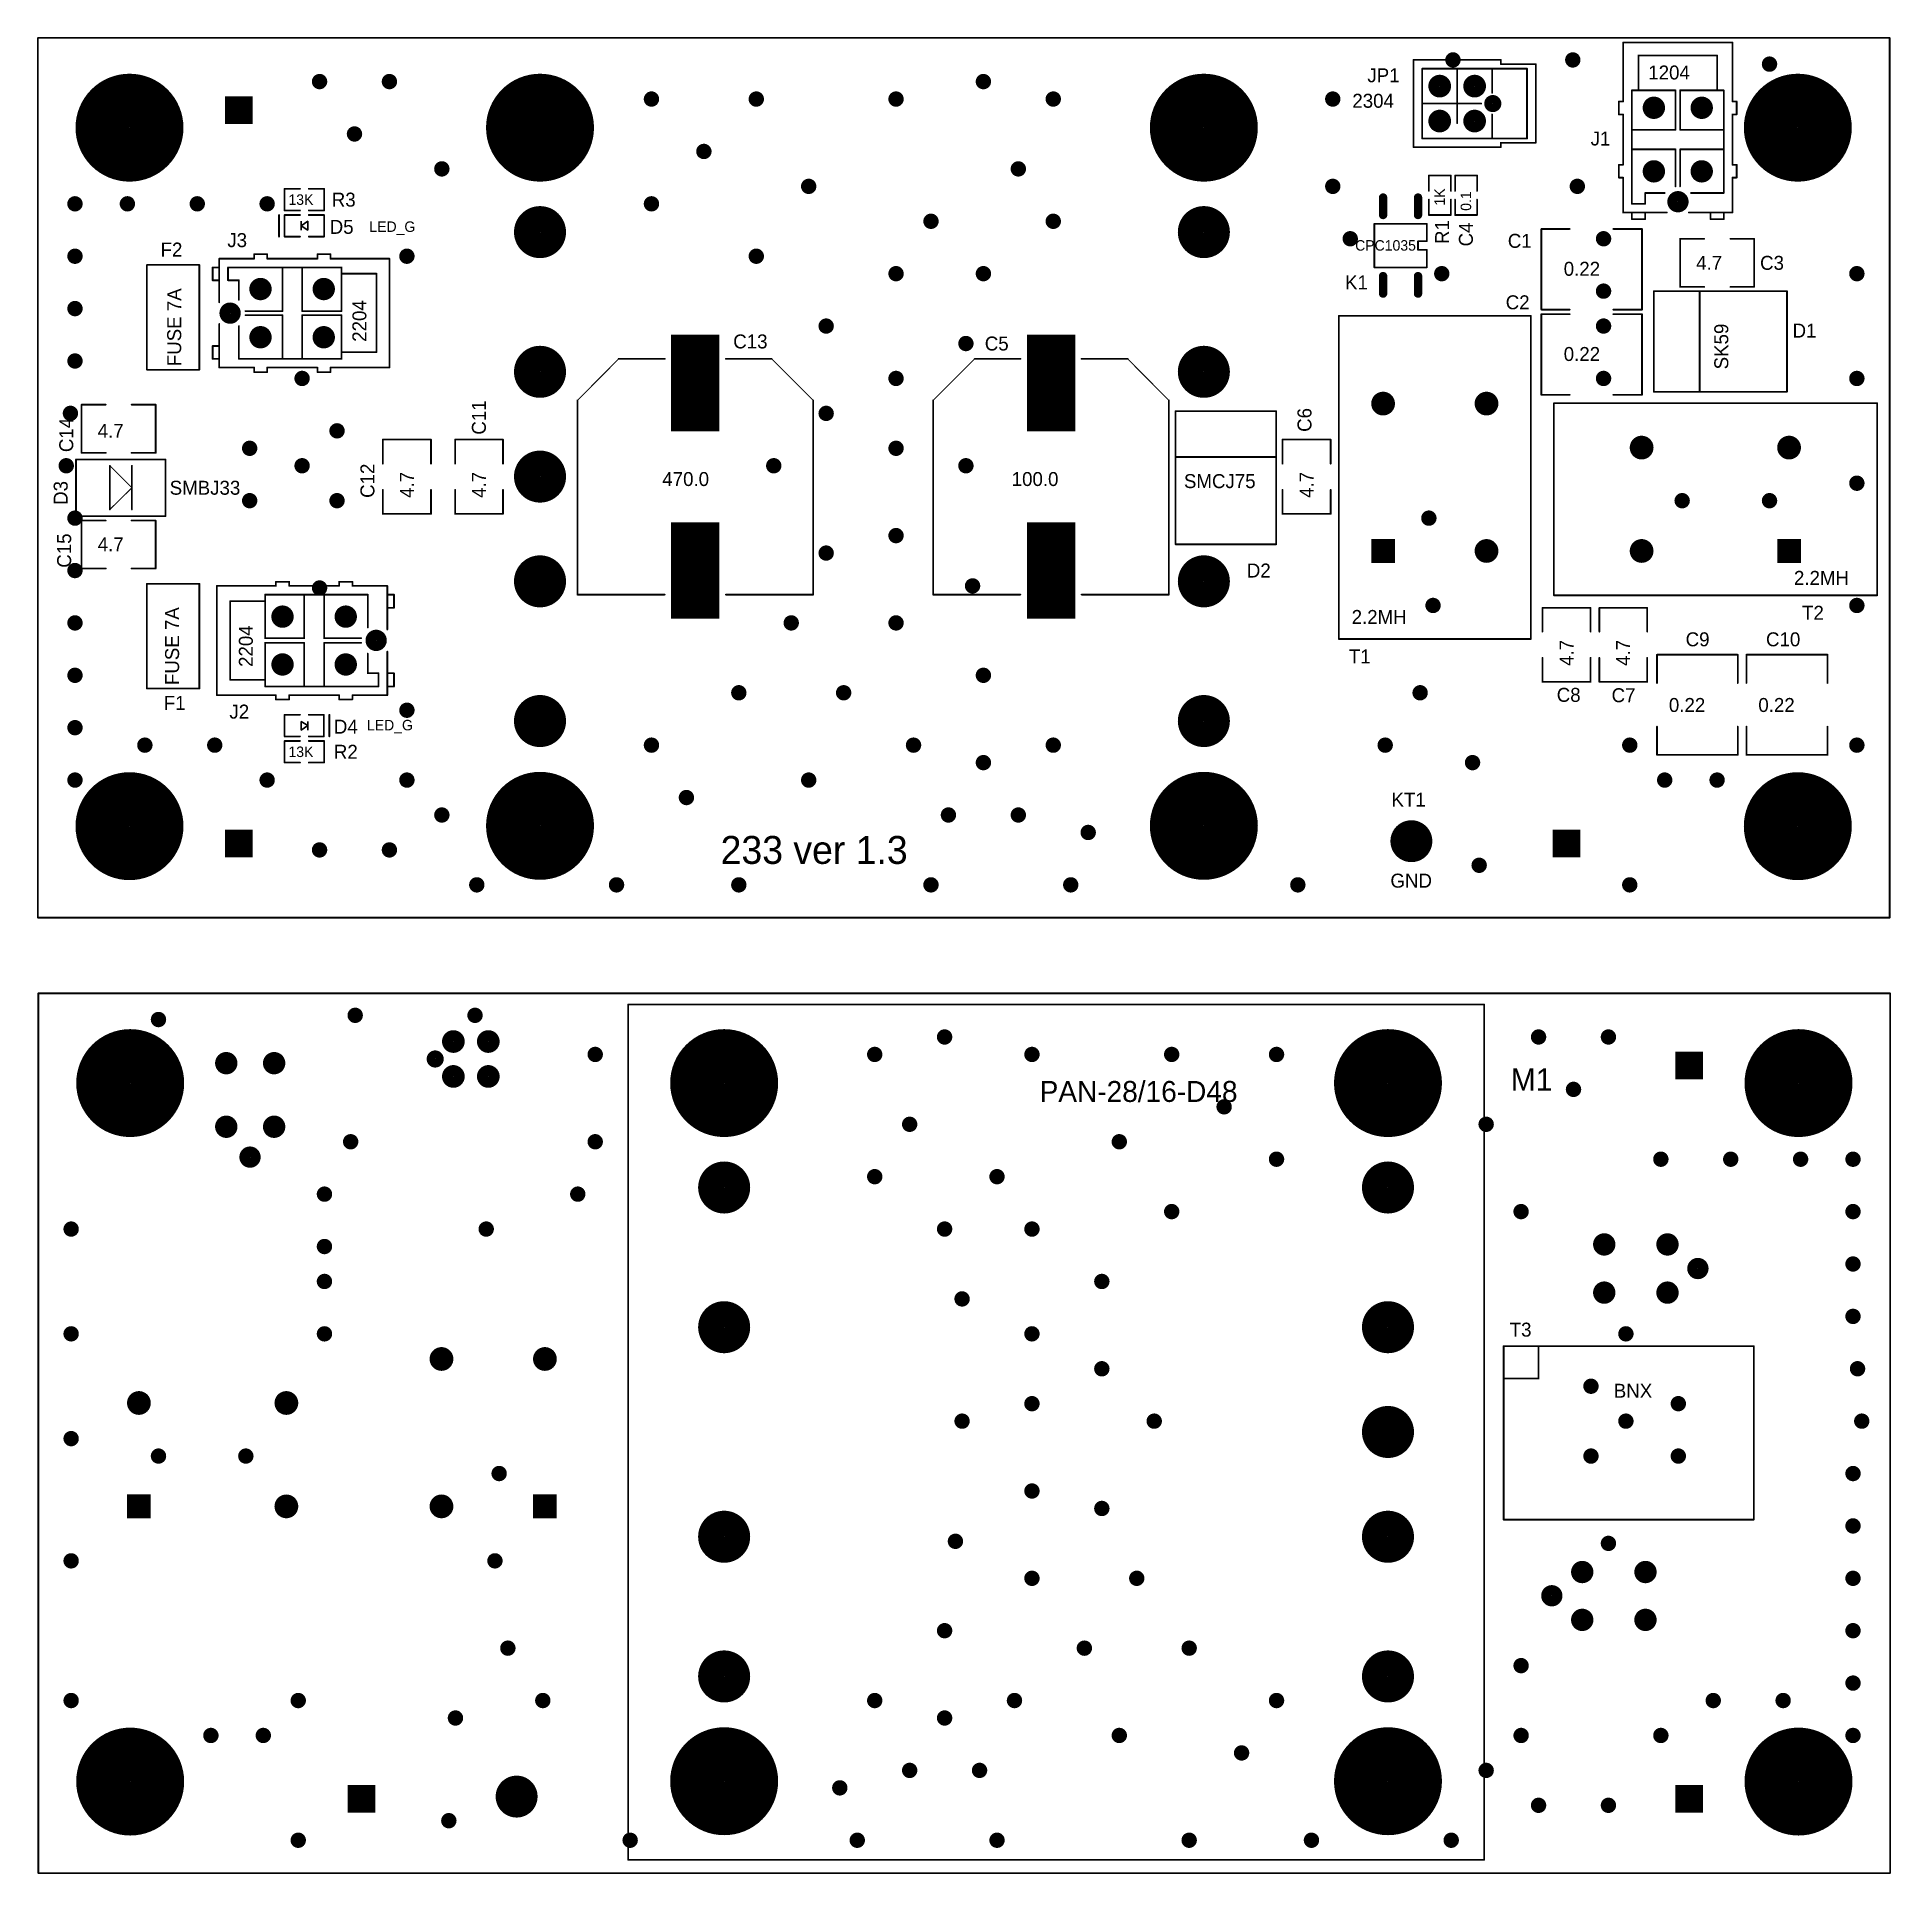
# Model space of a CAD drawing. Extents: x 1.24 to 6.55, y 2.38 to 7.64.
import ezdxf

# ---------------------------------------------------------------- set-up
doc = ezdxf.new("R2010")
doc.units = 0
doc.header["$MEASUREMENT"] = 0
for name, color, linetype in [('1', 5, 'CONTINUOUS'), ('10', 1, 'CONTINUOUS'), ('12', 1, 'CONTINUOUS'), ('2', 1, 'CONTINUOUS'), ('5', 7, 'CONTINUOUS'), ('6', 7, 'CONTINUOUS'), ('9', 5, 'CONTINUOUS')]:
    doc.layers.add(name, color=color, linetype=linetype)

msp = doc.modelspace()

# ---------------------------------------------------------------- texts
at = {"layer": '1'}
for s, height, p in [('JP1', 0.04, (5.049, 7.511)), ('J1', 0.04, (5.688, 7.33)), ('R3', 0.04, (2.085, 7.155)), ('D5', 0.04, (2.079, 7.077)), ('J3', 0.04, (1.786, 7.039)), ('C1', 0.04, (5.451, 7.037)), ('F2', 0.04, (1.595, 7.012)), ('C3', 0.04, (6.173, 6.974)), ('K1', 0.04, (4.985, 6.918)), ('C2', 0.04, (5.445, 6.861)), ('D1', 0.04, (6.266, 6.78)), ('C13', 0.04, (3.234, 6.749)), ('C5', 0.04, (3.954, 6.743)), ('D2', 0.04, (4.704, 6.093)), ('T2', 0.04, (6.293, 5.972)), ('C9', 0.04, (5.96, 5.896)), ('C10', 0.04, (6.19, 5.896)), ('T1', 0.04, (4.996, 5.847)), ('F1', 0.04, (1.604, 5.714)), ('C8', 0.04, (5.591, 5.737)), ('C7', 0.04, (5.748, 5.736)), ('J2', 0.04, (1.792, 5.689)), ('D4', 0.04, (2.091, 5.646)), ('R2', 0.04, (2.091, 5.574)), ('KT1', 0.04, (5.118, 5.437)), ('233 ver 1.3', 0.08, (3.198, 5.273)), ('GND', 0.04, (5.115, 5.205))]:
    msp.add_text(s, height=height, dxfattribs=at).set_placement(p)
for s, p in [('R1', (5.283, 7.048)), ('C4', (5.351, 7.041)), ('C11', (2.526, 6.502)), ('C14', (1.345, 6.452)), ('C6', (4.889, 6.51)), ('C12', (2.207, 6.321)), ('D3', (1.329, 6.301)), ('C15', (1.339, 6.121))]:
    msp.add_text(s, height=0.04, rotation=90, dxfattribs=at).set_placement(p)
at = {"layer": '10'}
for s, height, p in [('PAN-28/16-D48', 0.06, (4.111, 4.5914)), ('BNX', 0.04, (5.7543, 3.7444))]:
    msp.add_text(s, height=height, dxfattribs=at).set_placement(p)
at = {"layer": '2'}
for s, height, p in [('1204', 0.04, (5.853, 7.519)), ('2304', 0.04, (5.006, 7.438)), ('13K', 0.03, (1.961, 7.16)), ('LED_G', 0.03, (2.1925, 7.0826)), ('CPC1035', 0.03, (5.014, 7.029)), ('4.7', 0.04, (5.99, 6.974)), ('0.22', 0.04, (5.611, 6.957)), ('0.22', 0.04, (5.611, 6.713)), ('4.7', 0.04, (1.415, 6.493)), ('SMBJ33', 0.04, (1.621, 6.33)), ('470.0', 0.04, (3.031, 6.355)), ('100.0', 0.04, (4.031, 6.355)), ('SMCJ75', 0.04, (4.524, 6.349)), ('4.7', 0.04, (1.415, 6.168)), ('2.2MH', 0.04, (6.27, 6.072)), ('2.2MH', 0.04, (5.004, 5.96)), ('0.22', 0.04, (5.912, 5.708)), ('0.22', 0.04, (6.168, 5.708)), ('LED_G', 0.03, (2.1856, 5.6554)), ('13K', 0.03, (1.961, 5.579))]:
    msp.add_text(s, height=height, dxfattribs=at).set_placement(p)
for s, height, p in [('1K', 0.03, (5.271, 7.158)), ('0.1', 0.03, (5.346, 7.143)), ('FUSE 7A', 0.04, (1.654, 6.698)), ('2204', 0.04, (2.184, 6.768)), ('SK59', 0.04, (6.082, 6.689)), ('4.7', 0.04, (2.32, 6.321)), ('4.7', 0.04, (2.526, 6.321)), ('4.7', 0.04, (4.895, 6.321)), ('FUSE 7A', 0.04, (1.648, 5.785)), ('2204', 0.04, (1.859, 5.837)), ('4.7', 0.04, (5.639, 5.84)), ('4.7', 0.04, (5.801, 5.84))]:
    msp.add_text(s, height=height, rotation=90, dxfattribs=at).set_placement(p)
at = {"layer": '9'}
for s, height, p in [('M1', 0.064, (5.4597, 4.6234)), ('T3', 0.04, (5.4563, 3.9194))]:
    msp.add_text(s, height=height, dxfattribs=at).set_placement(p)

# ---------------------------------------------------------------- linework, layer by layer
at = {"layer": '1', "const_width": 0.003}
for points in [[(6.094, 7.624), (5.781, 7.624, -1), (5.781, 7.626), (6.094, 7.626, -1), (6.094, 7.624)], [(5.78, 7.456), (5.78, 7.625, -1), (5.782, 7.625), (5.782, 7.456, -1), (5.78, 7.456)], [(5.826, 7.588), (5.826, 7.488, -1), (5.824, 7.488), (5.824, 7.588, -1), (5.826, 7.588)], [(5.825, 7.589), (6.05, 7.589, -1), (6.05, 7.587), (5.825, 7.587, -1), (5.825, 7.589)], [(6.051, 7.588), (6.051, 7.488, -1), (6.049, 7.488), (6.049, 7.588, -1), (6.051, 7.588)], [(6.093, 7.456), (6.093, 7.625, -1), (6.095, 7.625), (6.095, 7.456, -1), (6.093, 7.456)], [(5.18, 7.325), (5.18, 7.575, -1), (5.182, 7.575), (5.182, 7.325, -1), (5.18, 7.325)], [(5.431, 7.574), (5.181, 7.574, -1), (5.181, 7.576), (5.431, 7.576, -1), (5.431, 7.574)], [(5.207, 7.55), (5.207, 7.35, -1), (5.205, 7.35), (5.205, 7.55, -1), (5.207, 7.55)], [(5.506, 7.549), (5.206, 7.549, -1), (5.206, 7.551), (5.506, 7.551, -1), (5.506, 7.549)], [(5.305, 7.394), (5.305, 7.55, -1), (5.307, 7.55), (5.307, 7.394, -1), (5.305, 7.394)], [(5.407, 7.55), (5.407, 7.481, -1), (5.405, 7.481), (5.405, 7.55, -1), (5.407, 7.55)], [(5.43, 7.563), (5.43, 7.575, -1), (5.432, 7.575), (5.432, 7.563, -1), (5.43, 7.563)], [(5.531, 7.562), (5.431, 7.562, -1), (5.431, 7.564), (5.531, 7.564, -1), (5.531, 7.562)], [(5.507, 7.55), (5.507, 7.35, -1), (5.505, 7.35), (5.505, 7.55, -1), (5.507, 7.55)], [(5.532, 7.563), (5.532, 7.338, -1), (5.53, 7.338), (5.53, 7.563, -1), (5.532, 7.563)], [(5.806, 7.489), (5.931, 7.489, -1), (5.931, 7.487), (5.806, 7.487, -1), (5.806, 7.489)], [(5.805, 7.163), (5.805, 7.488, -1), (5.807, 7.488), (5.807, 7.163, -1), (5.805, 7.163)], [(5.806, 7.489), (5.825, 7.489, -1), (5.825, 7.487), (5.806, 7.487, -1), (5.806, 7.489)], [(5.932, 7.488), (5.932, 7.375, -1), (5.93, 7.375), (5.93, 7.488, -1), (5.932, 7.488)], [(5.945, 7.488), (5.945, 7.375, -1), (5.943, 7.375), (5.943, 7.488, -1), (5.945, 7.488)], [(5.944, 7.489), (6.069, 7.489, -1), (6.069, 7.487), (5.944, 7.487, -1), (5.944, 7.489)], [(6.069, 7.487), (6.05, 7.487, -1), (6.05, 7.489), (6.069, 7.489, -1), (6.069, 7.487)], [(6.07, 7.488), (6.07, 7.194, -1), (6.068, 7.194), (6.068, 7.488, -1), (6.07, 7.488)], [(5.206, 7.451), (5.375, 7.451, -1), (5.375, 7.449), (5.206, 7.449, -1), (5.206, 7.451)], [(5.781, 7.455), (5.769, 7.455, -1), (5.769, 7.457), (5.781, 7.457, -1), (5.781, 7.455)], [(5.77, 7.456), (5.77, 7.419, -1), (5.768, 7.419), (5.768, 7.456, -1), (5.77, 7.456)], [(6.094, 7.457), (6.106, 7.457, -1), (6.106, 7.455), (6.094, 7.455, -1), (6.094, 7.457)], [(6.107, 7.456), (6.107, 7.419, -1), (6.105, 7.419), (6.105, 7.456, -1), (6.107, 7.456)], [(5.405, 7.35), (5.405, 7.419, -1), (5.407, 7.419), (5.407, 7.35, -1), (5.405, 7.35)], [(5.781, 7.418), (5.769, 7.418, -1), (5.769, 7.42), (5.781, 7.42, -1), (5.781, 7.418)], [(5.78, 7.275), (5.78, 7.419, -1), (5.782, 7.419), (5.782, 7.275, -1), (5.78, 7.275)], [(5.931, 7.374), (5.806, 7.374, -1), (5.806, 7.376), (5.931, 7.376, -1), (5.931, 7.374)], [(5.944, 7.376), (6.069, 7.376, -1), (6.069, 7.374), (5.944, 7.374, -1), (5.944, 7.376)], [(6.106, 7.418), (6.094, 7.418, -1), (6.094, 7.42), (6.106, 7.42, -1), (6.106, 7.418)], [(6.095, 7.419), (6.095, 7.275, -1), (6.093, 7.275), (6.093, 7.419, -1), (6.095, 7.419)], [(5.431, 7.324), (5.181, 7.324, -1), (5.181, 7.326), (5.431, 7.326, -1), (5.431, 7.324)], [(5.406, 7.349), (5.206, 7.349, -1), (5.206, 7.351), (5.406, 7.351, -1), (5.406, 7.349)], [(5.506, 7.349), (5.406, 7.349, -1), (5.406, 7.351), (5.506, 7.351, -1), (5.506, 7.349)], [(5.531, 7.337), (5.431, 7.337, -1), (5.431, 7.339), (5.531, 7.339, -1), (5.531, 7.337)], [(5.432, 7.338), (5.432, 7.325, -1), (5.43, 7.325), (5.43, 7.338, -1), (5.432, 7.338)], [(5.781, 7.274), (5.769, 7.274, -1), (5.769, 7.276), (5.781, 7.276, -1), (5.781, 7.274)], [(5.768, 7.238), (5.768, 7.275, -1), (5.77, 7.275), (5.77, 7.238, -1), (5.768, 7.238)], [(5.931, 7.318), (5.806, 7.318, -1), (5.806, 7.32), (5.931, 7.32, -1), (5.931, 7.318)], [(5.932, 7.319), (5.932, 7.213, -1), (5.93, 7.213), (5.93, 7.319, -1), (5.932, 7.319)], [(5.944, 7.32), (6.069, 7.32, -1), (6.069, 7.318), (5.944, 7.318, -1), (5.944, 7.32)], [(5.945, 7.319), (5.945, 7.213, -1), (5.943, 7.213), (5.943, 7.319, -1), (5.945, 7.319)], [(6.106, 7.274), (6.094, 7.274, -1), (6.094, 7.276), (6.106, 7.276, -1), (6.106, 7.274)], [(6.107, 7.275), (6.107, 7.238, -1), (6.105, 7.238), (6.105, 7.275, -1), (6.107, 7.275)], [(5.224, 7.2), (5.224, 7.244, -1), (5.226, 7.244), (5.226, 7.2, -1), (5.224, 7.2)], [(5.225, 7.245), (5.288, 7.245, -1), (5.288, 7.243), (5.225, 7.243, -1), (5.225, 7.245)], [(5.287, 7.2), (5.287, 7.244, -1), (5.289, 7.244), (5.289, 7.2, -1), (5.287, 7.2)], [(5.301, 7.244), (5.301, 7.2, -1), (5.299, 7.2), (5.299, 7.244, -1), (5.301, 7.244)], [(5.3, 7.245), (5.363, 7.245, -1), (5.363, 7.243), (5.3, 7.243, -1), (5.3, 7.245)], [(5.364, 7.244), (5.364, 7.2, -1), (5.362, 7.2), (5.362, 7.244, -1), (5.364, 7.244)], [(5.781, 7.237), (5.769, 7.237, -1), (5.769, 7.239), (5.781, 7.239, -1), (5.781, 7.237)], [(5.782, 7.238), (5.782, 7.138, -1), (5.78, 7.138), (5.78, 7.238, -1), (5.782, 7.238)], [(6.095, 7.238), (6.095, 7.138, -1), (6.093, 7.138), (6.093, 7.238, -1), (6.095, 7.238)], [(6.106, 7.237), (6.094, 7.237, -1), (6.094, 7.239), (6.106, 7.239, -1), (6.106, 7.237)], [(1.949, 7.144), (1.949, 7.206, -1), (1.951, 7.206), (1.951, 7.144, -1), (1.949, 7.144)], [(1.994, 7.205), (1.95, 7.205, -1), (1.95, 7.207), (1.994, 7.207, -1), (1.994, 7.205)], [(2.063, 7.205), (2.019, 7.205, -1), (2.019, 7.207), (2.063, 7.207, -1), (2.063, 7.205)], [(2.064, 7.206), (2.064, 7.144, -1), (2.062, 7.144), (2.062, 7.206, -1), (2.064, 7.206)], [(5.224, 7.131), (5.224, 7.175, -1), (5.226, 7.175), (5.226, 7.131, -1), (5.224, 7.131)], [(5.287, 7.131), (5.287, 7.175, -1), (5.289, 7.175), (5.289, 7.131, -1), (5.287, 7.131)], [(5.301, 7.175), (5.301, 7.131, -1), (5.299, 7.131), (5.299, 7.175, -1), (5.301, 7.175)], [(5.364, 7.175), (5.364, 7.131, -1), (5.362, 7.131), (5.362, 7.175, -1), (5.364, 7.175)], [(5.806, 7.164), (5.844, 7.164, -1), (5.844, 7.162), (5.806, 7.162, -1), (5.806, 7.164)], [(5.843, 7.163), (5.843, 7.194, -1), (5.845, 7.194), (5.845, 7.163, -1), (5.843, 7.163)], [(5.844, 7.195), (5.9, 7.195, -1), (5.9, 7.193), (5.844, 7.193, -1), (5.844, 7.195)], [(5.975, 7.195), (6.069, 7.195, -1), (6.069, 7.193), (5.975, 7.193, -1), (5.975, 7.195)], [(1.933, 7.069), (1.933, 7.131, -1), (1.935, 7.131), (1.935, 7.069, -1), (1.933, 7.069)], [(1.994, 7.143), (1.95, 7.143, -1), (1.95, 7.145), (1.994, 7.145, -1), (1.994, 7.143)], [(1.949, 7.069), (1.949, 7.131, -1), (1.951, 7.131), (1.951, 7.069, -1), (1.949, 7.069)], [(1.95, 7.132), (1.994, 7.132, -1), (1.994, 7.13), (1.95, 7.13, -1), (1.95, 7.132)], [(2.063, 7.143), (2.019, 7.143, -1), (2.019, 7.145), (2.063, 7.145, -1), (2.063, 7.143)], [(2.019, 7.132), (2.063, 7.132, -1), (2.063, 7.13), (2.019, 7.13, -1), (2.019, 7.132)], [(2.062, 7.069), (2.062, 7.131, -1), (2.064, 7.131), (2.064, 7.069, -1), (2.062, 7.069)], [(5.288, 7.13), (5.225, 7.13, -1), (5.225, 7.132), (5.288, 7.132, -1), (5.288, 7.13)], [(5.363, 7.13), (5.3, 7.13, -1), (5.3, 7.132), (5.363, 7.132, -1), (5.363, 7.13)], [(5.781, 7.139), (5.906, 7.139, -1), (5.906, 7.137), (5.781, 7.137, -1), (5.781, 7.139)], [(5.807, 7.138), (5.807, 7.119, -1), (5.805, 7.119), (5.805, 7.138, -1), (5.807, 7.138)], [(5.844, 7.118), (5.806, 7.118, -1), (5.806, 7.12), (5.844, 7.12, -1), (5.844, 7.118)], [(5.843, 7.119), (5.843, 7.138, -1), (5.845, 7.138), (5.845, 7.119, -1), (5.843, 7.119)], [(6.094, 7.137), (5.969, 7.137, -1), (5.969, 7.139), (6.094, 7.139, -1), (6.094, 7.137)], [(6.03, 7.119), (6.03, 7.138, -1), (6.032, 7.138), (6.032, 7.119, -1), (6.03, 7.119)], [(6.069, 7.118), (6.031, 7.118, -1), (6.031, 7.12), (6.069, 7.12, -1), (6.069, 7.118)], [(6.068, 7.119), (6.068, 7.138, -1), (6.07, 7.138), (6.07, 7.119, -1), (6.068, 7.119)], [(1.95, 7.07), (1.994, 7.07, -1), (1.994, 7.068), (1.95, 7.068, -1), (1.95, 7.07)], [(2.019, 7.07), (2.063, 7.07, -1), (2.063, 7.068), (2.019, 7.068, -1), (2.019, 7.07)], [(5.07, 7.106), (5.07, 6.981, -1), (5.068, 6.981), (5.068, 7.106, -1), (5.07, 7.106)], [(5.219, 7.105), (5.069, 7.105, -1), (5.069, 7.107), (5.219, 7.107, -1), (5.219, 7.105)], [(5.193, 7.031), (5.193, 7.056, -1), (5.195, 7.056), (5.195, 7.031, -1), (5.193, 7.031)], [(5.194, 7.057), (5.219, 7.057, -1), (5.219, 7.055), (5.194, 7.055, -1), (5.194, 7.057)], [(5.218, 7.056), (5.218, 7.106, -1), (5.22, 7.106), (5.22, 7.056, -1), (5.218, 7.056)], [(5.628, 7.09), (5.547, 7.09, -1), (5.547, 7.092), (5.628, 7.092, -1), (5.628, 7.09)], [(5.548, 7.091), (5.548, 6.86, -1), (5.546, 6.86), (5.546, 7.091, -1), (5.548, 7.091)], [(5.753, 7.092), (5.835, 7.092, -1), (5.835, 7.09), (5.753, 7.09, -1), (5.753, 7.092)], [(5.834, 6.86), (5.834, 7.091, -1), (5.836, 7.091), (5.836, 6.86, -1), (5.834, 6.86)], [(5.945, 7.063), (5.945, 6.925, -1), (5.943, 6.925), (5.943, 7.063, -1), (5.945, 7.063)], [(6.013, 7.062), (5.944, 7.062, -1), (5.944, 7.064), (6.013, 7.064, -1), (6.013, 7.062)], [(6.088, 7.064), (6.156, 7.064, -1), (6.156, 7.062), (6.088, 7.062, -1), (6.088, 7.064)], [(6.157, 7.063), (6.157, 6.925, -1), (6.155, 6.925), (6.155, 7.063, -1), (6.157, 7.063)], [(1.863, 7.005), (1.763, 7.005, -1), (1.763, 7.007), (1.863, 7.007, -1), (1.863, 7.005)], [(1.764, 7.006), (1.764, 6.881, -1), (1.762, 6.881), (1.762, 7.006, -1), (1.764, 7.006)], [(1.862, 7.006), (1.862, 7.019, -1), (1.864, 7.019), (1.864, 7.006, -1), (1.862, 7.006)], [(1.863, 7.02), (1.9, 7.02, -1), (1.9, 7.018), (1.863, 7.018, -1), (1.863, 7.02)], [(1.899, 7.006), (1.899, 7.019, -1), (1.901, 7.019), (1.901, 7.006, -1), (1.899, 7.006)], [(1.9, 7.007), (2.044, 7.007, -1), (2.044, 7.005), (1.9, 7.005, -1), (1.9, 7.007)], [(2.081, 7.018), (2.044, 7.018, -1), (2.044, 7.02), (2.081, 7.02, -1), (2.081, 7.018)], [(2.043, 7.006), (2.043, 7.019, -1), (2.045, 7.019), (2.045, 7.006, -1), (2.043, 7.006)], [(2.08, 7.006), (2.08, 7.019, -1), (2.082, 7.019), (2.082, 7.006, -1), (2.08, 7.006)], [(2.081, 7.007), (2.25, 7.007, -1), (2.25, 7.005), (2.081, 7.005, -1), (2.081, 7.007)], [(2.249, 6.694), (2.249, 7.006, -1), (2.251, 7.006), (2.251, 6.694, -1), (2.249, 6.694)], [(5.219, 7.03), (5.194, 7.03, -1), (5.194, 7.032), (5.219, 7.032, -1), (5.219, 7.03)], [(5.218, 6.981), (5.218, 7.031, -1), (5.22, 7.031), (5.22, 6.981, -1), (5.218, 6.981)], [(1.556, 6.989), (1.706, 6.989, -1), (1.706, 6.987), (1.556, 6.987, -1), (1.556, 6.989)], [(1.557, 6.988), (1.557, 6.688, -1), (1.555, 6.688), (1.555, 6.988, -1), (1.557, 6.988)], [(1.707, 6.988), (1.707, 6.688, -1), (1.705, 6.688), (1.705, 6.988, -1), (1.707, 6.988)], [(1.763, 6.98), (1.744, 6.98, -1), (1.744, 6.982), (1.763, 6.982, -1), (1.763, 6.98)], [(1.743, 6.944), (1.743, 6.981, -1), (1.745, 6.981), (1.745, 6.944, -1), (1.743, 6.944)], [(1.789, 6.981), (1.789, 6.944, -1), (1.787, 6.944), (1.787, 6.981, -1), (1.789, 6.981)], [(1.788, 6.982), (2.113, 6.982, -1), (2.113, 6.98), (1.788, 6.98, -1), (1.788, 6.982)], [(1.943, 6.856), (1.943, 6.981, -1), (1.945, 6.981), (1.945, 6.856, -1), (1.943, 6.856)], [(1.999, 6.856), (1.999, 6.981, -1), (2.001, 6.981), (2.001, 6.856, -1), (1.999, 6.856)], [(2.114, 6.981), (2.114, 6.856, -1), (2.112, 6.856), (2.112, 6.981, -1), (2.114, 6.981)], [(2.114, 6.981), (2.114, 6.963, -1), (2.112, 6.963), (2.112, 6.981, -1), (2.114, 6.981)], [(2.213, 6.962), (2.113, 6.962, -1), (2.113, 6.964), (2.213, 6.964, -1), (2.213, 6.962)], [(2.214, 6.963), (2.214, 6.738, -1), (2.212, 6.738), (2.212, 6.963, -1), (2.214, 6.963)], [(5.219, 6.98), (5.069, 6.98, -1), (5.069, 6.982), (5.219, 6.982, -1), (5.219, 6.98)], [(1.744, 6.945), (1.763, 6.945, -1), (1.763, 6.943), (1.744, 6.943, -1), (1.744, 6.945)], [(1.788, 6.945), (1.819, 6.945, -1), (1.819, 6.943), (1.788, 6.943, -1), (1.788, 6.945)], [(1.82, 6.944), (1.82, 6.888, -1), (1.818, 6.888), (1.818, 6.944, -1), (1.82, 6.944)], [(6.25, 6.912), (5.869, 6.912, -1), (5.869, 6.914), (6.25, 6.914, -1), (6.25, 6.912)], [(5.868, 6.625), (5.868, 6.913, -1), (5.87, 6.913), (5.87, 6.625, -1), (5.868, 6.625)], [(6.013, 6.924), (5.944, 6.924, -1), (5.944, 6.926), (6.013, 6.926, -1), (6.013, 6.924)], [(6.001, 6.913), (6.001, 6.625, -1), (5.999, 6.625), (5.999, 6.913, -1), (6.001, 6.913)], [(6.088, 6.926), (6.156, 6.926, -1), (6.156, 6.924), (6.088, 6.924, -1), (6.088, 6.926)], [(6.249, 6.625), (6.249, 6.913, -1), (6.251, 6.913), (6.251, 6.625, -1), (6.249, 6.625)], [(1.944, 6.855), (1.838, 6.855, -1), (1.838, 6.857), (1.944, 6.857, -1), (1.944, 6.855)], [(1.944, 6.843), (1.838, 6.843, -1), (1.838, 6.845), (1.944, 6.845, -1), (1.944, 6.843)], [(1.945, 6.844), (1.945, 6.719, -1), (1.943, 6.719), (1.943, 6.844, -1), (1.945, 6.844)], [(2.113, 6.855), (2, 6.855, -1), (2, 6.857), (2.113, 6.857, -1), (2.113, 6.855)], [(2.113, 6.843), (2, 6.843, -1), (2, 6.845), (2.113, 6.845, -1), (2.113, 6.843)], [(2.001, 6.844), (2.001, 6.719, -1), (1.999, 6.719), (1.999, 6.844, -1), (2.001, 6.844)], [(2.114, 6.844), (2.114, 6.719, -1), (2.112, 6.719), (2.112, 6.844, -1), (2.114, 6.844)], [(5.628, 6.859), (5.547, 6.859, -1), (5.547, 6.861), (5.628, 6.861, -1), (5.628, 6.859)], [(5.628, 6.846), (5.547, 6.846, -1), (5.547, 6.848), (5.628, 6.848, -1), (5.628, 6.846)], [(5.548, 6.847), (5.548, 6.616, -1), (5.546, 6.616), (5.546, 6.847, -1), (5.548, 6.847)], [(5.753, 6.861), (5.835, 6.861, -1), (5.835, 6.859), (5.753, 6.859, -1), (5.753, 6.861)], [(5.753, 6.848), (5.835, 6.848, -1), (5.835, 6.846), (5.753, 6.846, -1), (5.753, 6.848)], [(5.834, 6.616), (5.834, 6.847, -1), (5.836, 6.847), (5.836, 6.616, -1), (5.834, 6.616)], [(1.762, 6.694), (1.762, 6.819, -1), (1.764, 6.819), (1.764, 6.694, -1), (1.762, 6.694)], [(1.82, 6.813), (1.82, 6.719, -1), (1.818, 6.719), (1.818, 6.813, -1), (1.82, 6.813)], [(5.517, 6.841), (4.967, 6.841, -1), (4.967, 6.843), (5.517, 6.843, -1), (5.517, 6.841)], [(4.968, 6.842), (4.968, 5.917, -1), (4.966, 5.917), (4.966, 6.842, -1), (4.968, 6.842)], [(5.518, 6.842), (5.518, 5.917, -1), (5.516, 5.917), (5.516, 6.842, -1), (5.518, 6.842)], [(1.743, 6.719), (1.743, 6.756, -1), (1.745, 6.756), (1.745, 6.719, -1), (1.743, 6.719)], [(1.744, 6.757), (1.763, 6.757, -1), (1.763, 6.755), (1.744, 6.755, -1), (1.744, 6.757)], [(2.213, 6.737), (2.113, 6.737, -1), (2.113, 6.739), (2.213, 6.739, -1), (2.213, 6.737)], [(2.112, 6.719), (2.112, 6.738, -1), (2.114, 6.738), (2.114, 6.719, -1), (2.112, 6.719)], [(1.556, 6.689), (1.706, 6.689, -1), (1.706, 6.687), (1.556, 6.687, -1), (1.556, 6.689)], [(1.744, 6.72), (1.763, 6.72, -1), (1.763, 6.718), (1.744, 6.718, -1), (1.744, 6.72)], [(1.863, 6.693), (1.763, 6.693, -1), (1.763, 6.695), (1.863, 6.695, -1), (1.863, 6.693)], [(2.113, 6.718), (1.819, 6.718, -1), (1.819, 6.72), (2.113, 6.72, -1), (2.113, 6.718)], [(1.862, 6.681), (1.862, 6.694, -1), (1.864, 6.694), (1.864, 6.681, -1), (1.862, 6.681)], [(2.044, 6.693), (1.9, 6.693, -1), (1.9, 6.695), (2.044, 6.695, -1), (2.044, 6.693)], [(1.899, 6.681), (1.899, 6.694, -1), (1.901, 6.694), (1.901, 6.681, -1), (1.899, 6.681)], [(2.043, 6.681), (2.043, 6.694, -1), (2.045, 6.694), (2.045, 6.681, -1), (2.043, 6.681)], [(2.082, 6.694), (2.082, 6.681, -1), (2.08, 6.681), (2.08, 6.694, -1), (2.082, 6.694)], [(2.081, 6.695), (2.25, 6.695, -1), (2.25, 6.693), (2.081, 6.693, -1), (2.081, 6.695)], [(2.788, 6.6), (2.906, 6.719, -1), (2.906, 6.719), (2.788, 6.6, -1), (2.788, 6.6)], [(3.038, 6.718), (2.906, 6.718, -1), (2.906, 6.72), (3.038, 6.72, -1), (3.038, 6.718)], [(3.213, 6.72), (3.344, 6.72, -1), (3.344, 6.718), (3.213, 6.718, -1), (3.213, 6.72)], [(3.463, 6.6), (3.344, 6.719, -1), (3.344, 6.719), (3.463, 6.6, -1), (3.463, 6.6)], [(3.806, 6.6), (3.925, 6.719, -1), (3.925, 6.719), (3.806, 6.6, -1), (3.806, 6.6)], [(4.056, 6.718), (3.925, 6.718, -1), (3.925, 6.72), (4.056, 6.72, -1), (4.056, 6.718)], [(4.231, 6.72), (4.363, 6.72, -1), (4.363, 6.718), (4.231, 6.718, -1), (4.231, 6.72)], [(4.481, 6.6), (4.363, 6.719, -1), (4.363, 6.719), (4.481, 6.6, -1), (4.481, 6.6)], [(1.9, 6.68), (1.863, 6.68, -1), (1.863, 6.682), (1.9, 6.682, -1), (1.9, 6.68)], [(2.081, 6.68), (2.044, 6.68, -1), (2.044, 6.682), (2.081, 6.682, -1), (2.081, 6.68)], [(1.368, 6.45), (1.368, 6.588, -1), (1.37, 6.588), (1.37, 6.45, -1), (1.368, 6.45)], [(1.438, 6.587), (1.369, 6.587, -1), (1.369, 6.589), (1.438, 6.589, -1), (1.438, 6.587)], [(1.512, 6.589), (1.581, 6.589, -1), (1.581, 6.587), (1.512, 6.587, -1), (1.512, 6.589)], [(1.58, 6.45), (1.58, 6.588, -1), (1.582, 6.588), (1.582, 6.45, -1), (1.58, 6.45)], [(2.789, 6.6), (2.789, 6.044, -1), (2.787, 6.044), (2.787, 6.6, -1), (2.789, 6.6)], [(3.464, 6.6), (3.464, 6.044, -1), (3.462, 6.044), (3.462, 6.6, -1), (3.464, 6.6)], [(3.807, 6.6), (3.807, 6.044, -1), (3.805, 6.044), (3.805, 6.6, -1), (3.807, 6.6)], [(4.482, 6.6), (4.482, 6.044, -1), (4.48, 6.044), (4.48, 6.6, -1), (4.482, 6.6)], [(5.628, 6.615), (5.547, 6.615, -1), (5.547, 6.617), (5.628, 6.617, -1), (5.628, 6.615)], [(5.584, 6.592), (5.584, 6.042, -1), (5.582, 6.042), (5.582, 6.592, -1), (5.584, 6.592)], [(5.583, 6.593), (6.508, 6.593, -1), (6.508, 6.591), (5.583, 6.591, -1), (5.583, 6.593)], [(5.753, 6.617), (5.835, 6.617, -1), (5.835, 6.615), (5.753, 6.615, -1), (5.753, 6.617)], [(6.25, 6.624), (5.869, 6.624, -1), (5.869, 6.626), (6.25, 6.626, -1), (6.25, 6.624)], [(6.509, 6.592), (6.509, 6.042, -1), (6.507, 6.042), (6.507, 6.592, -1), (6.509, 6.592)], [(4.499, 6.188), (4.499, 6.569, -1), (4.501, 6.569), (4.501, 6.188, -1), (4.499, 6.188)], [(4.5, 6.57), (4.788, 6.57, -1), (4.788, 6.568), (4.5, 6.568, -1), (4.5, 6.57)], [(4.787, 6.188), (4.787, 6.569, -1), (4.789, 6.569), (4.789, 6.188, -1), (4.787, 6.188)], [(2.369, 6.487), (2.231, 6.487, -1), (2.231, 6.489), (2.369, 6.489, -1), (2.369, 6.487)], [(2.23, 6.419), (2.23, 6.488, -1), (2.232, 6.488), (2.232, 6.419, -1), (2.23, 6.419)], [(2.368, 6.419), (2.368, 6.488, -1), (2.37, 6.488), (2.37, 6.419, -1), (2.368, 6.419)], [(2.575, 6.487), (2.438, 6.487, -1), (2.438, 6.489), (2.575, 6.489, -1), (2.575, 6.487)], [(2.437, 6.419), (2.437, 6.488, -1), (2.439, 6.488), (2.439, 6.419, -1), (2.437, 6.419)], [(2.574, 6.419), (2.574, 6.488, -1), (2.576, 6.488), (2.576, 6.419, -1), (2.574, 6.419)], [(4.806, 6.489), (4.944, 6.489, -1), (4.944, 6.487), (4.806, 6.487, -1), (4.806, 6.489)], [(4.805, 6.419), (4.805, 6.488, -1), (4.807, 6.488), (4.807, 6.419, -1), (4.805, 6.419)], [(4.943, 6.419), (4.943, 6.488, -1), (4.945, 6.488), (4.945, 6.419, -1), (4.943, 6.419)], [(1.354, 6.431), (1.354, 6.269, -1), (1.352, 6.269), (1.352, 6.431, -1), (1.354, 6.431)], [(1.353, 6.432), (1.609, 6.432, -1), (1.609, 6.43), (1.353, 6.43, -1), (1.353, 6.432)], [(1.438, 6.449), (1.369, 6.449, -1), (1.369, 6.451), (1.438, 6.451, -1), (1.438, 6.449)], [(1.512, 6.451), (1.581, 6.451, -1), (1.581, 6.449), (1.512, 6.449, -1), (1.512, 6.451)], [(1.61, 6.431), (1.61, 6.269, -1), (1.608, 6.269), (1.608, 6.431, -1), (1.61, 6.431)], [(4.788, 6.437), (4.5, 6.437, -1), (4.5, 6.439), (4.788, 6.439, -1), (4.788, 6.437)], [(1.451, 6.413), (1.451, 6.288, -1), (1.449, 6.288), (1.449, 6.413, -1), (1.451, 6.413)], [(1.513, 6.35), (1.45, 6.413, -1), (1.45, 6.413), (1.513, 6.35, -1), (1.513, 6.35)], [(1.514, 6.413), (1.514, 6.288, -1), (1.512, 6.288), (1.512, 6.413, -1), (1.514, 6.413)], [(1.513, 6.35), (1.45, 6.288, -1), (1.45, 6.288), (1.513, 6.35, -1), (1.513, 6.35)], [(2.232, 6.344), (2.232, 6.275, -1), (2.23, 6.275), (2.23, 6.344, -1), (2.232, 6.344)], [(2.37, 6.344), (2.37, 6.275, -1), (2.368, 6.275), (2.368, 6.344, -1), (2.37, 6.344)], [(2.439, 6.344), (2.439, 6.275, -1), (2.437, 6.275), (2.437, 6.344, -1), (2.439, 6.344)], [(2.576, 6.344), (2.576, 6.275, -1), (2.574, 6.275), (2.574, 6.344, -1), (2.576, 6.344)], [(4.807, 6.344), (4.807, 6.275, -1), (4.805, 6.275), (4.805, 6.344, -1), (4.807, 6.344)], [(4.945, 6.344), (4.945, 6.275, -1), (4.943, 6.275), (4.943, 6.344, -1), (4.945, 6.344)], [(1.353, 6.27), (1.609, 6.27, -1), (1.609, 6.268), (1.353, 6.268, -1), (1.353, 6.27)], [(2.369, 6.274), (2.231, 6.274, -1), (2.231, 6.276), (2.369, 6.276, -1), (2.369, 6.274)], [(2.575, 6.274), (2.438, 6.274, -1), (2.438, 6.276), (2.575, 6.276, -1), (2.575, 6.274)], [(4.806, 6.276), (4.944, 6.276, -1), (4.944, 6.274), (4.806, 6.274, -1), (4.806, 6.276)], [(1.368, 6.119), (1.368, 6.256, -1), (1.37, 6.256), (1.37, 6.119, -1), (1.368, 6.119)], [(1.438, 6.255), (1.369, 6.255, -1), (1.369, 6.257), (1.438, 6.257, -1), (1.438, 6.255)], [(1.512, 6.257), (1.581, 6.257, -1), (1.581, 6.255), (1.512, 6.255, -1), (1.512, 6.257)], [(1.58, 6.119), (1.58, 6.256, -1), (1.582, 6.256), (1.582, 6.119, -1), (1.58, 6.119)], [(4.5, 6.189), (4.788, 6.189, -1), (4.788, 6.187), (4.5, 6.187, -1), (4.5, 6.189)], [(1.438, 6.118), (1.369, 6.118, -1), (1.369, 6.12), (1.438, 6.12, -1), (1.438, 6.118)], [(1.512, 6.12), (1.581, 6.12, -1), (1.581, 6.118), (1.512, 6.118, -1), (1.512, 6.12)], [(1.706, 6.074), (1.556, 6.074, -1), (1.556, 6.076), (1.706, 6.076, -1), (1.706, 6.074)], [(1.555, 5.775), (1.555, 6.075, -1), (1.557, 6.075), (1.557, 5.775, -1), (1.555, 5.775)], [(1.705, 5.775), (1.705, 6.075, -1), (1.707, 6.075), (1.707, 5.775, -1), (1.705, 5.775)], [(1.757, 6.069), (1.757, 5.756, -1), (1.755, 5.756), (1.755, 6.069, -1), (1.757, 6.069)], [(1.925, 6.068), (1.756, 6.068, -1), (1.756, 6.07), (1.925, 6.07, -1), (1.925, 6.068)], [(1.924, 6.069), (1.924, 6.081, -1), (1.926, 6.081), (1.926, 6.069, -1), (1.924, 6.069)], [(1.925, 6.082), (1.963, 6.082, -1), (1.963, 6.08), (1.925, 6.08, -1), (1.925, 6.082)], [(1.964, 6.081), (1.964, 6.069, -1), (1.962, 6.069), (1.962, 6.081, -1), (1.964, 6.081)], [(1.963, 6.07), (2.106, 6.07, -1), (2.106, 6.068), (1.963, 6.068, -1), (1.963, 6.07)], [(2.107, 6.081), (2.107, 6.069, -1), (2.105, 6.069), (2.105, 6.081, -1), (2.107, 6.081)], [(2.106, 6.082), (2.144, 6.082, -1), (2.144, 6.08), (2.106, 6.08, -1), (2.106, 6.082)], [(2.145, 6.081), (2.145, 6.069, -1), (2.143, 6.069), (2.143, 6.081, -1), (2.145, 6.081)], [(2.144, 6.07), (2.244, 6.07, -1), (2.244, 6.068), (2.144, 6.068, -1), (2.144, 6.07)], [(2.245, 6.069), (2.245, 5.944, -1), (2.243, 5.944), (2.243, 6.069, -1), (2.245, 6.069)], [(1.794, 6.026), (1.894, 6.026, -1), (1.894, 6.024), (1.794, 6.024, -1), (1.794, 6.026)], [(1.793, 5.8), (1.793, 6.025, -1), (1.795, 6.025), (1.795, 5.8, -1), (1.793, 5.8)], [(1.894, 6.045), (2.188, 6.045, -1), (2.188, 6.043), (1.894, 6.043, -1), (1.894, 6.045)], [(1.893, 5.919), (1.893, 6.044, -1), (1.895, 6.044), (1.895, 5.919, -1), (1.893, 5.919)], [(1.895, 6.044), (1.895, 6.025, -1), (1.893, 6.025), (1.893, 6.044, -1), (1.895, 6.044)], [(2.005, 5.919), (2.005, 6.044, -1), (2.007, 6.044), (2.007, 5.919, -1), (2.005, 5.919)], [(2.062, 5.919), (2.062, 6.044, -1), (2.064, 6.044), (2.064, 5.919, -1), (2.062, 5.919)], [(2.187, 5.95), (2.187, 6.044, -1), (2.189, 6.044), (2.189, 5.95, -1), (2.187, 5.95)], [(2.263, 6.043), (2.244, 6.043, -1), (2.244, 6.045), (2.263, 6.045, -1), (2.263, 6.043)], [(2.263, 6.005), (2.244, 6.005, -1), (2.244, 6.007), (2.263, 6.007, -1), (2.263, 6.005)], [(2.264, 6.044), (2.264, 6.006, -1), (2.262, 6.006), (2.262, 6.044, -1), (2.264, 6.044)], [(3.038, 6.043), (2.788, 6.043, -1), (2.788, 6.045), (3.038, 6.045, -1), (3.038, 6.043)], [(3.213, 6.045), (3.463, 6.045, -1), (3.463, 6.043), (3.213, 6.043, -1), (3.213, 6.045)], [(4.056, 6.043), (3.806, 6.043, -1), (3.806, 6.045), (4.056, 6.045, -1), (4.056, 6.043)], [(4.231, 6.045), (4.481, 6.045, -1), (4.481, 6.043), (4.231, 6.043, -1), (4.231, 6.045)], [(5.55, 6.007), (5.688, 6.007, -1), (5.688, 6.005), (5.55, 6.005, -1), (5.55, 6.007)], [(5.549, 5.938), (5.549, 6.006, -1), (5.551, 6.006), (5.551, 5.938, -1), (5.549, 5.938)], [(5.583, 6.043), (6.508, 6.043, -1), (6.508, 6.041), (5.583, 6.041, -1), (5.583, 6.043)], [(5.687, 5.938), (5.687, 6.006, -1), (5.689, 6.006), (5.689, 5.938, -1), (5.687, 5.938)], [(5.713, 6.007), (5.85, 6.007, -1), (5.85, 6.005), (5.713, 6.005, -1), (5.713, 6.007)], [(5.712, 5.938), (5.712, 6.006, -1), (5.714, 6.006), (5.714, 5.938, -1), (5.712, 5.938)], [(5.849, 5.938), (5.849, 6.006, -1), (5.851, 6.006), (5.851, 5.938, -1), (5.849, 5.938)], [(1.894, 5.92), (2.006, 5.92, -1), (2.006, 5.918), (1.894, 5.918, -1), (1.894, 5.92)], [(1.894, 5.907), (2.006, 5.907, -1), (2.006, 5.905), (1.894, 5.905, -1), (1.894, 5.907)], [(1.893, 5.781), (1.893, 5.906, -1), (1.895, 5.906), (1.895, 5.781, -1), (1.893, 5.781)], [(2.007, 5.906), (2.007, 5.781, -1), (2.005, 5.781), (2.005, 5.906, -1), (2.007, 5.906)], [(2.063, 5.92), (2.169, 5.92, -1), (2.169, 5.918), (2.063, 5.918, -1), (2.063, 5.92)], [(2.064, 5.906), (2.064, 5.781, -1), (2.062, 5.781), (2.062, 5.906, -1), (2.064, 5.906)], [(2.063, 5.907), (2.169, 5.907, -1), (2.169, 5.905), (2.063, 5.905, -1), (2.063, 5.907)], [(5.517, 5.916), (4.967, 5.916, -1), (4.967, 5.918), (5.517, 5.918, -1), (5.517, 5.916)], [(2.187, 5.819), (2.187, 5.875, -1), (2.189, 5.875), (2.189, 5.819, -1), (2.187, 5.819)], [(2.243, 5.756), (2.243, 5.881, -1), (2.245, 5.881), (2.245, 5.756, -1), (2.243, 5.756)], [(5.551, 5.863), (5.551, 5.794, -1), (5.549, 5.794), (5.549, 5.863, -1), (5.551, 5.863)], [(5.689, 5.863), (5.689, 5.794, -1), (5.687, 5.794), (5.687, 5.863, -1), (5.689, 5.863)], [(5.714, 5.863), (5.714, 5.794, -1), (5.712, 5.794), (5.712, 5.863, -1), (5.714, 5.863)], [(5.851, 5.863), (5.851, 5.794, -1), (5.849, 5.794), (5.849, 5.863, -1), (5.851, 5.863)], [(5.877, 5.791), (5.877, 5.872, -1), (5.879, 5.872), (5.879, 5.791, -1), (5.877, 5.791)], [(6.109, 5.871), (5.878, 5.871, -1), (5.878, 5.873), (6.109, 5.873, -1), (6.109, 5.871)], [(6.108, 5.791), (6.108, 5.872, -1), (6.11, 5.872), (6.11, 5.791, -1), (6.108, 5.791)], [(6.133, 5.791), (6.133, 5.872, -1), (6.135, 5.872), (6.135, 5.791, -1), (6.133, 5.791)], [(6.366, 5.871), (6.134, 5.871, -1), (6.134, 5.873), (6.366, 5.873, -1), (6.366, 5.871)], [(6.365, 5.791), (6.365, 5.872, -1), (6.367, 5.872), (6.367, 5.791, -1), (6.365, 5.791)], [(1.794, 5.801), (1.894, 5.801, -1), (1.894, 5.799), (1.794, 5.799, -1), (1.794, 5.801)], [(1.893, 5.781), (1.893, 5.8, -1), (1.895, 5.8), (1.895, 5.781, -1), (1.893, 5.781)], [(2.219, 5.818), (2.188, 5.818, -1), (2.188, 5.82), (2.219, 5.82, -1), (2.219, 5.818)], [(2.218, 5.781), (2.218, 5.819, -1), (2.22, 5.819), (2.22, 5.781, -1), (2.218, 5.781)], [(2.263, 5.818), (2.244, 5.818, -1), (2.244, 5.82), (2.263, 5.82, -1), (2.263, 5.818)], [(2.264, 5.819), (2.264, 5.781, -1), (2.262, 5.781), (2.262, 5.819, -1), (2.264, 5.819)], [(5.55, 5.795), (5.688, 5.795, -1), (5.688, 5.793), (5.55, 5.793, -1), (5.55, 5.795)], [(5.713, 5.795), (5.85, 5.795, -1), (5.85, 5.793), (5.713, 5.793, -1), (5.713, 5.795)], [(1.706, 5.774), (1.556, 5.774, -1), (1.556, 5.776), (1.706, 5.776, -1), (1.706, 5.774)], [(1.925, 5.755), (1.756, 5.755, -1), (1.756, 5.757), (1.925, 5.757, -1), (1.925, 5.755)], [(2.219, 5.78), (1.894, 5.78, -1), (1.894, 5.782), (2.219, 5.782, -1), (2.219, 5.78)], [(1.926, 5.756), (1.926, 5.744, -1), (1.924, 5.744), (1.924, 5.756, -1), (1.926, 5.756)], [(1.925, 5.745), (1.963, 5.745, -1), (1.963, 5.743), (1.925, 5.743, -1), (1.925, 5.745)], [(2.106, 5.755), (1.963, 5.755, -1), (1.963, 5.757), (2.106, 5.757, -1), (2.106, 5.755)], [(1.964, 5.756), (1.964, 5.744, -1), (1.962, 5.744), (1.962, 5.756, -1), (1.964, 5.756)], [(2.107, 5.756), (2.107, 5.744, -1), (2.105, 5.744), (2.105, 5.756, -1), (2.107, 5.756)], [(2.144, 5.743), (2.106, 5.743, -1), (2.106, 5.745), (2.144, 5.745, -1), (2.144, 5.743)], [(2.144, 5.757), (2.244, 5.757, -1), (2.244, 5.755), (2.144, 5.755, -1), (2.144, 5.757)], [(2.145, 5.756), (2.145, 5.744, -1), (2.143, 5.744), (2.143, 5.756, -1), (2.145, 5.756)], [(2.244, 5.782), (2.263, 5.782, -1), (2.263, 5.78), (2.244, 5.78, -1), (2.244, 5.782)], [(1.951, 5.7), (1.951, 5.638, -1), (1.949, 5.638), (1.949, 5.7, -1), (1.951, 5.7)], [(1.994, 5.699), (1.95, 5.699, -1), (1.95, 5.701), (1.994, 5.701, -1), (1.994, 5.699)], [(2.062, 5.699), (2.019, 5.699, -1), (2.019, 5.701), (2.062, 5.701, -1), (2.062, 5.699)], [(2.063, 5.7), (2.063, 5.638, -1), (2.061, 5.638), (2.061, 5.7, -1), (2.063, 5.7)], [(2.079, 5.7), (2.079, 5.638, -1), (2.077, 5.638), (2.077, 5.7, -1), (2.079, 5.7)], [(1.994, 5.637), (1.95, 5.637, -1), (1.95, 5.639), (1.994, 5.639, -1), (1.994, 5.637)], [(1.95, 5.626), (1.994, 5.626, -1), (1.994, 5.624), (1.95, 5.624, -1), (1.95, 5.626)], [(1.949, 5.563), (1.949, 5.625, -1), (1.951, 5.625), (1.951, 5.563, -1), (1.949, 5.563)], [(2.062, 5.637), (2.019, 5.637, -1), (2.019, 5.639), (2.062, 5.639, -1), (2.062, 5.637)], [(2.019, 5.626), (2.063, 5.626, -1), (2.063, 5.624), (2.019, 5.624, -1), (2.019, 5.626)], [(2.064, 5.625), (2.064, 5.563, -1), (2.062, 5.563), (2.062, 5.625, -1), (2.064, 5.625)], [(5.879, 5.666), (5.879, 5.585, -1), (5.877, 5.585), (5.877, 5.666, -1), (5.879, 5.666)], [(6.11, 5.666), (6.11, 5.585, -1), (6.108, 5.585), (6.108, 5.666, -1), (6.11, 5.666)], [(6.135, 5.666), (6.135, 5.585, -1), (6.133, 5.585), (6.133, 5.666, -1), (6.135, 5.666)], [(6.367, 5.666), (6.367, 5.585, -1), (6.365, 5.585), (6.365, 5.666, -1), (6.367, 5.666)], [(5.878, 5.586), (6.109, 5.586, -1), (6.109, 5.584), (5.878, 5.584, -1), (5.878, 5.586)], [(6.134, 5.586), (6.366, 5.586, -1), (6.366, 5.584), (6.134, 5.584, -1), (6.134, 5.586)], [(1.95, 5.564), (1.994, 5.564, -1), (1.994, 5.562), (1.95, 5.562, -1), (1.95, 5.564)], [(2.019, 5.564), (2.063, 5.564, -1), (2.063, 5.562), (2.019, 5.562, -1), (2.019, 5.564)]]:
    msp.add_lwpolyline(points, format="xyb", dxfattribs=at)
at = {"layer": '12'}
for points in [[(1.997, 7.113), (1.997, 7.088, -1), (1.997, 7.088), (1.997, 7.113, -1), (1.997, 7.113)], [(1.997, 7.1), (2.016, 7.113, -1), (2.016, 7.113), (1.997, 7.1, -1), (1.997, 7.1)], [(2.016, 7.088), (2.016, 7.113, -1), (2.016, 7.113), (2.016, 7.088, -1), (2.016, 7.088)], [(1.997, 7.1), (2.016, 7.088, -1), (2.016, 7.088), (1.997, 7.1, -1), (1.997, 7.1)], [(1.997, 5.681), (1.997, 5.656, -1), (1.997, 5.656), (1.997, 5.681, -1), (1.997, 5.681)], [(2.016, 5.669), (1.997, 5.681, -1), (1.997, 5.681), (2.016, 5.669, -1), (2.016, 5.669)], [(2.016, 5.656), (2.016, 5.681, -1), (2.016, 5.681), (2.016, 5.656, -1), (2.016, 5.656)], [(2.016, 5.669), (1.997, 5.656, -1), (1.997, 5.656), (2.016, 5.669, -1), (2.016, 5.669)]]:
    msp.add_lwpolyline(points, format="xyb", dxfattribs=at)
at = {"layer": '5'}
for points, const_width in [([(1.243, 5.119), (1.243, 7.638, -1), (1.245, 7.638), (1.245, 5.119, -1), (1.243, 5.119)], 0.003), ([(1.244, 7.639), (6.544, 7.639, -1), (6.544, 7.637), (1.244, 7.637, -1), (1.244, 7.639)], 0.003), ([(5.294, 7.586), (5.294, 7.586, -1), (5.294, 7.564), (5.294, 7.564, -1), (5.294, 7.586)], 0.022), ([(5.637, 7.586), (5.637, 7.586, -1), (5.637, 7.564), (5.637, 7.564, -1), (5.637, 7.586)], 0.022), ([(6.543, 5.119), (6.543, 7.638, -1), (6.545, 7.638), (6.545, 5.119, -1), (6.543, 5.119)], 0.003), ([(1.506, 7.458), (1.506, 7.458, -1), (1.506, 7.304), (1.506, 7.304, -1), (1.506, 7.458)], 0.155), ([(2.05, 7.524), (2.05, 7.524, -1), (2.05, 7.502), (2.05, 7.502, -1), (2.05, 7.524)], 0.022), ([(2.25, 7.524), (2.25, 7.524, -1), (2.25, 7.502), (2.25, 7.502, -1), (2.25, 7.524)], 0.022), ([(2.681, 7.458), (2.681, 7.458, -1), (2.681, 7.304), (2.681, 7.304, -1), (2.681, 7.458)], 0.155), ([(3.95, 7.524), (3.95, 7.524, -1), (3.95, 7.502), (3.95, 7.502, -1), (3.95, 7.524)], 0.022), ([(4.581, 7.458), (4.581, 7.458, -1), (4.581, 7.304), (4.581, 7.304, -1), (4.581, 7.458)], 0.155), ([(6.281, 7.458), (6.281, 7.458, -1), (6.281, 7.304), (6.281, 7.304, -1), (6.281, 7.458)], 0.155), ([(6.2, 7.574), (6.2, 7.574, -1), (6.2, 7.552), (6.2, 7.552, -1), (6.2, 7.574)], 0.022), ([(3, 7.474), (3, 7.474, -1), (3, 7.452), (3, 7.452, -1), (3, 7.474)], 0.022), ([(3.3, 7.474), (3.3, 7.474, -1), (3.3, 7.452), (3.3, 7.452, -1), (3.3, 7.474)], 0.022), ([(3.7, 7.474), (3.7, 7.474, -1), (3.7, 7.452), (3.7, 7.452, -1), (3.7, 7.474)], 0.022), ([(4.15, 7.474), (4.15, 7.474, -1), (4.15, 7.452), (4.15, 7.452, -1), (4.15, 7.474)], 0.022), ([(4.95, 7.474), (4.95, 7.474, -1), (4.95, 7.452), (4.95, 7.452, -1), (4.95, 7.474)], 0.022), ([(5.256, 7.516), (5.256, 7.516, -1), (5.256, 7.484), (5.256, 7.484, -1), (5.256, 7.516)], 0.033), ([(5.356, 7.516), (5.356, 7.516, -1), (5.356, 7.484), (5.356, 7.484, -1), (5.356, 7.516)], 0.033), ([(5.256, 7.416), (5.256, 7.416, -1), (5.256, 7.384), (5.256, 7.384, -1), (5.256, 7.416)], 0.033), ([(5.356, 7.416), (5.356, 7.416, -1), (5.356, 7.384), (5.356, 7.384, -1), (5.356, 7.416)], 0.033), ([(5.408, 7.462), (5.408, 7.462, -1), (5.408, 7.438), (5.408, 7.438, -1), (5.408, 7.462)], 0.025), ([(5.869, 7.454), (5.869, 7.454, -1), (5.869, 7.422), (5.869, 7.422, -1), (5.869, 7.454)], 0.032), ([(6.006, 7.454), (6.006, 7.454, -1), (6.006, 7.422), (6.006, 7.422, -1), (6.006, 7.454)], 0.032), ([(2.15, 7.374), (2.15, 7.374, -1), (2.15, 7.352), (2.15, 7.352, -1), (2.15, 7.374)], 0.022), ([(3.15, 7.324), (3.15, 7.324, -1), (3.15, 7.302), (3.15, 7.302, -1), (3.15, 7.324)], 0.022), ([(2.4, 7.274), (2.4, 7.274, -1), (2.4, 7.252), (2.4, 7.252, -1), (2.4, 7.274)], 0.022), ([(4.05, 7.274), (4.05, 7.274, -1), (4.05, 7.252), (4.05, 7.252, -1), (4.05, 7.274)], 0.022), ([(5.869, 7.272), (5.869, 7.272, -1), (5.869, 7.24), (5.869, 7.24, -1), (5.869, 7.272)], 0.032), ([(6.006, 7.272), (6.006, 7.272, -1), (6.006, 7.24), (6.006, 7.24, -1), (6.006, 7.272)], 0.032), ([(3.45, 7.224), (3.45, 7.224, -1), (3.45, 7.202), (3.45, 7.202, -1), (3.45, 7.224)], 0.022), ([(4.95, 7.224), (4.95, 7.224, -1), (4.95, 7.202), (4.95, 7.202, -1), (4.95, 7.224)], 0.022), ([(5.65, 7.224), (5.65, 7.224, -1), (5.65, 7.202), (5.65, 7.202, -1), (5.65, 7.224)], 0.022), ([(1.35, 7.174), (1.35, 7.174, -1), (1.35, 7.152), (1.35, 7.152, -1), (1.35, 7.174)], 0.022), ([(1.5, 7.174), (1.5, 7.174, -1), (1.5, 7.152), (1.5, 7.152, -1), (1.5, 7.174)], 0.022), ([(1.7, 7.174), (1.7, 7.174, -1), (1.7, 7.152), (1.7, 7.152, -1), (1.7, 7.174)], 0.022), ([(1.9, 7.174), (1.9, 7.174, -1), (1.9, 7.152), (1.9, 7.152, -1), (1.9, 7.174)], 0.022), ([(3, 7.174), (3, 7.174, -1), (3, 7.152), (3, 7.152, -1), (3, 7.174)], 0.022), ([(5.088, 7.131), (5.088, 7.181, -1), (5.1, 7.181), (5.1, 7.131, -1), (5.088, 7.131)], 0.012), ([(5.188, 7.131), (5.188, 7.181, -1), (5.2, 7.181), (5.2, 7.131, -1), (5.188, 7.131)], 0.012), ([(5.938, 7.184), (5.938, 7.184, -1), (5.938, 7.154), (5.938, 7.154, -1), (5.938, 7.184)], 0.031), ([(2.681, 7.119), (2.681, 7.119, -1), (2.681, 7.045), (2.681, 7.045, -1), (2.681, 7.119)], 0.075), ([(3.8, 7.124), (3.8, 7.124, -1), (3.8, 7.102), (3.8, 7.102, -1), (3.8, 7.124)], 0.022), ([(4.15, 7.124), (4.15, 7.124, -1), (4.15, 7.102), (4.15, 7.102, -1), (4.15, 7.124)], 0.022), ([(4.581, 7.119), (4.581, 7.119, -1), (4.581, 7.045), (4.581, 7.045, -1), (4.581, 7.119)], 0.075), ([(5, 7.074), (5, 7.074, -1), (5, 7.052), (5, 7.052, -1), (5, 7.074)], 0.022), ([(5.725, 7.074), (5.725, 7.074, -1), (5.725, 7.052), (5.725, 7.052, -1), (5.725, 7.074)], 0.022), ([(1.35, 7.024), (1.35, 7.024, -1), (1.35, 7.002), (1.35, 7.002, -1), (1.35, 7.024)], 0.022), ([(2.3, 7.024), (2.3, 7.024, -1), (2.3, 7.002), (2.3, 7.002, -1), (2.3, 7.024)], 0.022), ([(3.3, 7.024), (3.3, 7.024, -1), (3.3, 7.002), (3.3, 7.002, -1), (3.3, 7.024)], 0.022), ([(1.881, 6.935), (1.881, 6.935, -1), (1.881, 6.903), (1.881, 6.903, -1), (1.881, 6.935)], 0.032), ([(2.062, 6.935), (2.062, 6.935, -1), (2.062, 6.903), (2.062, 6.903, -1), (2.062, 6.935)], 0.032), ([(3.7, 6.974), (3.7, 6.974, -1), (3.7, 6.952), (3.7, 6.952, -1), (3.7, 6.974)], 0.022), ([(3.95, 6.974), (3.95, 6.974, -1), (3.95, 6.952), (3.95, 6.952, -1), (3.95, 6.974)], 0.022), ([(5.1, 6.956), (5.1, 6.906, -1), (5.088, 6.906), (5.088, 6.956, -1), (5.1, 6.956)], 0.012), ([(5.2, 6.956), (5.2, 6.906, -1), (5.188, 6.906), (5.188, 6.956, -1), (5.2, 6.956)], 0.012), ([(5.262, 6.974), (5.262, 6.974, -1), (5.262, 6.952), (5.262, 6.952, -1), (5.262, 6.974)], 0.022), ([(6.45, 6.974), (6.45, 6.974, -1), (6.45, 6.952), (6.45, 6.952, -1), (6.45, 6.974)], 0.022), ([(5.725, 6.924), (5.725, 6.924, -1), (5.725, 6.902), (5.725, 6.902, -1), (5.725, 6.924)], 0.022), ([(1.35, 6.874), (1.35, 6.874, -1), (1.35, 6.852), (1.35, 6.852, -1), (1.35, 6.874)], 0.022), ([(1.794, 6.865), (1.794, 6.865, -1), (1.794, 6.835), (1.794, 6.835, -1), (1.794, 6.865)], 0.031), ([(1.881, 6.797), (1.881, 6.797, -1), (1.881, 6.765), (1.881, 6.765, -1), (1.881, 6.797)], 0.032), ([(2.062, 6.797), (2.062, 6.797, -1), (2.062, 6.765), (2.062, 6.765, -1), (2.062, 6.797)], 0.032), ([(3.5, 6.824), (3.5, 6.824, -1), (3.5, 6.802), (3.5, 6.802, -1), (3.5, 6.824)], 0.022), ([(5.725, 6.824), (5.725, 6.824, -1), (5.725, 6.802), (5.725, 6.802, -1), (5.725, 6.824)], 0.022), ([(2.681, 6.719), (2.681, 6.719, -1), (2.681, 6.645), (2.681, 6.645, -1), (2.681, 6.719)], 0.075), ([(3.9, 6.774), (3.9, 6.774, -1), (3.9, 6.752), (3.9, 6.752, -1), (3.9, 6.774)], 0.022), ([(4.581, 6.719), (4.581, 6.719, -1), (4.581, 6.645), (4.581, 6.645, -1), (4.581, 6.719)], 0.075), ([(1.35, 6.724), (1.35, 6.724, -1), (1.35, 6.702), (1.35, 6.702, -1), (1.35, 6.724)], 0.022), ([(2, 6.674), (2, 6.674, -1), (2, 6.652), (2, 6.652, -1), (2, 6.674)], 0.022), ([(3.7, 6.674), (3.7, 6.674, -1), (3.7, 6.652), (3.7, 6.652, -1), (3.7, 6.674)], 0.022), ([(5.725, 6.674), (5.725, 6.674, -1), (5.725, 6.652), (5.725, 6.652, -1), (5.725, 6.674)], 0.022), ([(6.45, 6.674), (6.45, 6.674, -1), (6.45, 6.652), (6.45, 6.652, -1), (6.45, 6.674)], 0.022), ([(1.337, 6.574), (1.337, 6.574, -1), (1.337, 6.552), (1.337, 6.552, -1), (1.337, 6.574)], 0.022), ([(3.5, 6.574), (3.5, 6.574, -1), (3.5, 6.552), (3.5, 6.552, -1), (3.5, 6.574)], 0.022), ([(5.094, 6.608), (5.094, 6.608, -1), (5.094, 6.574), (5.094, 6.574, -1), (5.094, 6.608)], 0.034), ([(5.39, 6.608), (5.39, 6.608, -1), (5.39, 6.574), (5.39, 6.574, -1), (5.39, 6.608)], 0.034), ([(2.1, 6.524), (2.1, 6.524, -1), (2.1, 6.502), (2.1, 6.502, -1), (2.1, 6.524)], 0.022), ([(1.85, 6.474), (1.85, 6.474, -1), (1.85, 6.452), (1.85, 6.452, -1), (1.85, 6.474)], 0.022), ([(3.7, 6.474), (3.7, 6.474, -1), (3.7, 6.452), (3.7, 6.452, -1), (3.7, 6.474)], 0.022), ([(5.834, 6.482), (5.834, 6.482, -1), (5.834, 6.448), (5.834, 6.448, -1), (5.834, 6.482)], 0.034), ([(6.256, 6.482), (6.256, 6.482, -1), (6.256, 6.448), (6.256, 6.448, -1), (6.256, 6.482)], 0.034), ([(1.325, 6.424), (1.325, 6.424, -1), (1.325, 6.402), (1.325, 6.402, -1), (1.325, 6.424)], 0.022), ([(2, 6.424), (2, 6.424, -1), (2, 6.402), (2, 6.402, -1), (2, 6.424)], 0.022), ([(2.681, 6.419), (2.681, 6.419, -1), (2.681, 6.345), (2.681, 6.345, -1), (2.681, 6.419)], 0.075), ([(3.35, 6.424), (3.35, 6.424, -1), (3.35, 6.402), (3.35, 6.402, -1), (3.35, 6.424)], 0.022), ([(3.9, 6.424), (3.9, 6.424, -1), (3.9, 6.402), (3.9, 6.402, -1), (3.9, 6.424)], 0.022), ([(6.45, 6.374), (6.45, 6.374, -1), (6.45, 6.352), (6.45, 6.352, -1), (6.45, 6.374)], 0.022), ([(1.85, 6.324), (1.85, 6.324, -1), (1.85, 6.302), (1.85, 6.302, -1), (1.85, 6.324)], 0.022), ([(2.1, 6.324), (2.1, 6.324, -1), (2.1, 6.302), (2.1, 6.302, -1), (2.1, 6.324)], 0.022), ([(5.95, 6.324), (5.95, 6.324, -1), (5.95, 6.302), (5.95, 6.302, -1), (5.95, 6.324)], 0.022), ([(6.2, 6.324), (6.2, 6.324, -1), (6.2, 6.302), (6.2, 6.302, -1), (6.2, 6.324)], 0.022), ([(1.35, 6.274), (1.35, 6.274, -1), (1.35, 6.252), (1.35, 6.252, -1), (1.35, 6.274)], 0.022), ([(5.225, 6.274), (5.225, 6.274, -1), (5.225, 6.252), (5.225, 6.252, -1), (5.225, 6.274)], 0.022), ([(3.7, 6.224), (3.7, 6.224, -1), (3.7, 6.202), (3.7, 6.202, -1), (3.7, 6.224)], 0.022), ([(2.681, 6.119), (2.681, 6.119, -1), (2.681, 6.045), (2.681, 6.045, -1), (2.681, 6.119)], 0.075), ([(3.5, 6.174), (3.5, 6.174, -1), (3.5, 6.152), (3.5, 6.152, -1), (3.5, 6.174)], 0.022), ([(4.581, 6.119), (4.581, 6.119, -1), (4.581, 6.045), (4.581, 6.045, -1), (4.581, 6.119)], 0.075), ([(5.39, 6.186), (5.39, 6.186, -1), (5.39, 6.152), (5.39, 6.152, -1), (5.39, 6.186)], 0.034), ([(5.834, 6.186), (5.834, 6.186, -1), (5.834, 6.152), (5.834, 6.152, -1), (5.834, 6.186)], 0.034), ([(1.35, 6.124), (1.35, 6.124, -1), (1.35, 6.102), (1.35, 6.102, -1), (1.35, 6.124)], 0.022), ([(2.05, 6.074), (2.05, 6.074, -1), (2.05, 6.052), (2.05, 6.052, -1), (2.05, 6.074)], 0.022), ([(3.919, 6.08), (3.919, 6.08, -1), (3.919, 6.058), (3.919, 6.058, -1), (3.919, 6.08)], 0.022), ([(1.944, 5.997), (1.944, 5.997, -1), (1.944, 5.965), (1.944, 5.965, -1), (1.944, 5.997)], 0.032), ([(2.125, 5.997), (2.125, 5.997, -1), (2.125, 5.965), (2.125, 5.965, -1), (2.125, 5.997)], 0.032), ([(5.237, 6.024), (5.237, 6.024, -1), (5.237, 6.002), (5.237, 6.002, -1), (5.237, 6.024)], 0.022), ([(6.45, 6.024), (6.45, 6.024, -1), (6.45, 6.002), (6.45, 6.002, -1), (6.45, 6.024)], 0.022), ([(1.35, 5.974), (1.35, 5.974, -1), (1.35, 5.952), (1.35, 5.952, -1), (1.35, 5.974)], 0.022), ([(2.212, 5.928), (2.212, 5.928, -1), (2.212, 5.898), (2.212, 5.898, -1), (2.212, 5.928)], 0.031), ([(3.4, 5.974), (3.4, 5.974, -1), (3.4, 5.952), (3.4, 5.952, -1), (3.4, 5.974)], 0.022), ([(3.7, 5.974), (3.7, 5.974, -1), (3.7, 5.952), (3.7, 5.952, -1), (3.7, 5.974)], 0.022), ([(1.944, 5.86), (1.944, 5.86, -1), (1.944, 5.828), (1.944, 5.828, -1), (1.944, 5.86)], 0.032), ([(2.125, 5.86), (2.125, 5.86, -1), (2.125, 5.828), (2.125, 5.828, -1), (2.125, 5.86)], 0.032), ([(1.35, 5.824), (1.35, 5.824, -1), (1.35, 5.802), (1.35, 5.802, -1), (1.35, 5.824)], 0.022), ([(3.25, 5.774), (3.25, 5.774, -1), (3.25, 5.752), (3.25, 5.752, -1), (3.25, 5.774)], 0.022), ([(3.55, 5.774), (3.55, 5.774, -1), (3.55, 5.752), (3.55, 5.752, -1), (3.55, 5.774)], 0.022), ([(3.95, 5.824), (3.95, 5.824, -1), (3.95, 5.802), (3.95, 5.802, -1), (3.95, 5.824)], 0.022), ([(5.2, 5.774), (5.2, 5.774, -1), (5.2, 5.752), (5.2, 5.752, -1), (5.2, 5.774)], 0.022), ([(2.3, 5.724), (2.3, 5.724, -1), (2.3, 5.702), (2.3, 5.702, -1), (2.3, 5.724)], 0.022), ([(2.681, 5.719), (2.681, 5.719, -1), (2.681, 5.645), (2.681, 5.645, -1), (2.681, 5.719)], 0.075), ([(4.581, 5.719), (4.581, 5.719, -1), (4.581, 5.645), (4.581, 5.645, -1), (4.581, 5.719)], 0.075), ([(1.35, 5.674), (1.35, 5.674, -1), (1.35, 5.652), (1.35, 5.652, -1), (1.35, 5.674)], 0.022), ([(1.55, 5.624), (1.55, 5.624, -1), (1.55, 5.602), (1.55, 5.602, -1), (1.55, 5.624)], 0.022), ([(1.75, 5.624), (1.75, 5.624, -1), (1.75, 5.602), (1.75, 5.602, -1), (1.75, 5.624)], 0.022), ([(3, 5.624), (3, 5.624, -1), (3, 5.602), (3, 5.602, -1), (3, 5.624)], 0.022), ([(3.75, 5.624), (3.75, 5.624, -1), (3.75, 5.602), (3.75, 5.602, -1), (3.75, 5.624)], 0.022), ([(4.15, 5.624), (4.15, 5.624, -1), (4.15, 5.602), (4.15, 5.602, -1), (4.15, 5.624)], 0.022), ([(5.1, 5.624), (5.1, 5.624, -1), (5.1, 5.602), (5.1, 5.602, -1), (5.1, 5.624)], 0.022), ([(5.8, 5.624), (5.8, 5.624, -1), (5.8, 5.602), (5.8, 5.602, -1), (5.8, 5.624)], 0.022), ([(6.45, 5.624), (6.45, 5.624, -1), (6.45, 5.602), (6.45, 5.602, -1), (6.45, 5.624)], 0.022), ([(3.95, 5.574), (3.95, 5.574, -1), (3.95, 5.552), (3.95, 5.552, -1), (3.95, 5.574)], 0.022), ([(5.35, 5.574), (5.35, 5.574, -1), (5.35, 5.552), (5.35, 5.552, -1), (5.35, 5.574)], 0.022), ([(1.35, 5.524), (1.35, 5.524, -1), (1.35, 5.502), (1.35, 5.502, -1), (1.35, 5.524)], 0.022), ([(1.506, 5.458), (1.506, 5.458, -1), (1.506, 5.304), (1.506, 5.304, -1), (1.506, 5.458)], 0.155), ([(1.9, 5.524), (1.9, 5.524, -1), (1.9, 5.502), (1.9, 5.502, -1), (1.9, 5.524)], 0.022), ([(2.3, 5.524), (2.3, 5.524, -1), (2.3, 5.502), (2.3, 5.502, -1), (2.3, 5.524)], 0.022), ([(2.681, 5.459), (2.681, 5.459, -1), (2.681, 5.305), (2.681, 5.305, -1), (2.681, 5.459)], 0.155), ([(3.45, 5.524), (3.45, 5.524, -1), (3.45, 5.502), (3.45, 5.502, -1), (3.45, 5.524)], 0.022), ([(4.581, 5.459), (4.581, 5.459, -1), (4.581, 5.305), (4.581, 5.305, -1), (4.581, 5.459)], 0.155), ([(5.9, 5.524), (5.9, 5.524, -1), (5.9, 5.502), (5.9, 5.502, -1), (5.9, 5.524)], 0.022), ([(6.05, 5.524), (6.05, 5.524, -1), (6.05, 5.502), (6.05, 5.502, -1), (6.05, 5.524)], 0.022), ([(6.281, 5.458), (6.281, 5.458, -1), (6.281, 5.304), (6.281, 5.304, -1), (6.281, 5.458)], 0.155), ([(3.1, 5.474), (3.1, 5.474, -1), (3.1, 5.452), (3.1, 5.452, -1), (3.1, 5.474)], 0.022), ([(2.4, 5.424), (2.4, 5.424, -1), (2.4, 5.402), (2.4, 5.402, -1), (2.4, 5.424)], 0.022), ([(3.85, 5.424), (3.85, 5.424, -1), (3.85, 5.402), (3.85, 5.402, -1), (3.85, 5.424)], 0.022), ([(4.05, 5.424), (4.05, 5.424, -1), (4.05, 5.402), (4.05, 5.402, -1), (4.05, 5.424)], 0.022), ([(4.25, 5.374), (4.25, 5.374, -1), (4.25, 5.352), (4.25, 5.352, -1), (4.25, 5.374)], 0.022), ([(5.175, 5.368), (5.175, 5.368, -1), (5.175, 5.308), (5.175, 5.308, -1), (5.175, 5.368)], 0.06), ([(2.05, 5.324), (2.05, 5.324, -1), (2.05, 5.302), (2.05, 5.302, -1), (2.05, 5.324)], 0.022), ([(2.25, 5.324), (2.25, 5.324, -1), (2.25, 5.302), (2.25, 5.302, -1), (2.25, 5.324)], 0.022), ([(5.369, 5.28), (5.369, 5.28, -1), (5.369, 5.258), (5.369, 5.258, -1), (5.369, 5.28)], 0.022), ([(2.5, 5.224), (2.5, 5.224, -1), (2.5, 5.202), (2.5, 5.202, -1), (2.5, 5.224)], 0.022), ([(2.9, 5.224), (2.9, 5.224, -1), (2.9, 5.202), (2.9, 5.202, -1), (2.9, 5.224)], 0.022), ([(3.25, 5.224), (3.25, 5.224, -1), (3.25, 5.202), (3.25, 5.202, -1), (3.25, 5.224)], 0.022), ([(3.8, 5.224), (3.8, 5.224, -1), (3.8, 5.202), (3.8, 5.202, -1), (3.8, 5.224)], 0.022), ([(4.2, 5.224), (4.2, 5.224, -1), (4.2, 5.202), (4.2, 5.202, -1), (4.2, 5.224)], 0.022), ([(4.85, 5.224), (4.85, 5.224, -1), (4.85, 5.202), (4.85, 5.202, -1), (4.85, 5.224)], 0.022), ([(5.8, 5.224), (5.8, 5.224, -1), (5.8, 5.202), (5.8, 5.202, -1), (5.8, 5.224)], 0.022), ([(1.244, 5.12), (6.544, 5.12, -1), (6.544, 5.118), (1.244, 5.118, -1), (1.244, 5.12)], 0.003)]:
    msp.add_lwpolyline(points, format="xyb", dxfattribs=dict(at, const_width=const_width))
for points, const_width in [([(1.819, 7.471), (1.819, 7.392)], 0.079), ([(3.056, 6.65), (3.194, 6.65)], 0.276), ([(4.075, 6.65), (4.213, 6.65)], 0.276), ([(3.194, 6.113), (3.056, 6.113)], 0.276), ([(4.213, 6.113), (4.075, 6.113)], 0.276), ([(5.094, 6.203), (5.094, 6.135)], 0.068), ([(6.222, 6.169), (6.29, 6.169)], 0.068), ([(1.819, 5.371), (1.819, 5.292)], 0.079), ([(5.619, 5.371), (5.619, 5.292)], 0.079)]:
    msp.add_lwpolyline(points, dxfattribs=dict(at, const_width=const_width))
at = {"layer": '6'}
for points, const_width in [([(1.246, 2.3834), (1.246, 4.9024, 1), (1.244, 4.9024), (1.244, 2.3834, 1), (1.246, 2.3834)], 0.003), ([(6.545, 4.9034), (1.245, 4.9034, 1), (1.245, 4.9014), (6.545, 4.9014, 1), (6.545, 4.9034)], 0.003), ([(6.546, 2.3834), (6.546, 4.9024, 1), (6.544, 4.9024), (6.544, 2.3834, 1), (6.546, 2.3834)], 0.003), ([(1.589, 4.8384), (1.589, 4.8384, 1), (1.589, 4.8164), (1.589, 4.8164, 1), (1.589, 4.8384)], 0.022), ([(2.152, 4.8504), (2.152, 4.8504, 1), (2.152, 4.8284), (2.152, 4.8284, 1), (2.152, 4.8504)], 0.022), ([(2.495, 4.8504), (2.495, 4.8504, 1), (2.495, 4.8284), (2.495, 4.8284, 1), (2.495, 4.8504)], 0.022), ([(1.508, 4.7224), (1.508, 4.7224, 1), (1.508, 4.5684), (1.508, 4.5684, 1), (1.508, 4.7224)], 0.155), ([(2.433, 4.7804), (2.433, 4.7804, 1), (2.433, 4.7484), (2.433, 4.7484, 1), (2.433, 4.7804)], 0.033), ([(2.533, 4.7804), (2.533, 4.7804, 1), (2.533, 4.7484), (2.533, 4.7484, 1), (2.533, 4.7804)], 0.033), ([(3.208, 4.7224), (3.208, 4.7224, 1), (3.208, 4.5684), (3.208, 4.5684, 1), (3.208, 4.7224)], 0.155), ([(3.839, 4.7884), (3.839, 4.7884, 1), (3.839, 4.7664), (3.839, 4.7664, 1), (3.839, 4.7884)], 0.022), ([(5.108, 4.7224), (5.108, 4.7224, 1), (5.108, 4.5684), (5.108, 4.5684, 1), (5.108, 4.7224)], 0.155), ([(5.539, 4.7884), (5.539, 4.7884, 1), (5.539, 4.7664), (5.539, 4.7664, 1), (5.539, 4.7884)], 0.022), ([(5.739, 4.7884), (5.739, 4.7884, 1), (5.739, 4.7664), (5.739, 4.7664, 1), (5.739, 4.7884)], 0.022), ([(6.283, 4.7224), (6.283, 4.7224, 1), (6.283, 4.5684), (6.283, 4.5684, 1), (6.283, 4.7224)], 0.155), ([(1.783, 4.7184), (1.783, 4.7184, 1), (1.783, 4.6864), (1.783, 4.6864, 1), (1.783, 4.7184)], 0.032), ([(1.92, 4.7184), (1.92, 4.7184, 1), (1.92, 4.6864), (1.92, 4.6864, 1), (1.92, 4.7184)], 0.032), ([(2.381, 4.7264), (2.381, 4.7264, 1), (2.381, 4.7024), (2.381, 4.7024, 1), (2.381, 4.7264)], 0.025), ([(2.839, 4.7384), (2.839, 4.7384, 1), (2.839, 4.7164), (2.839, 4.7164, 1), (2.839, 4.7384)], 0.022), ([(3.639, 4.7384), (3.639, 4.7384, 1), (3.639, 4.7164), (3.639, 4.7164, 1), (3.639, 4.7384)], 0.022), ([(4.089, 4.7384), (4.089, 4.7384, 1), (4.089, 4.7164), (4.089, 4.7164, 1), (4.089, 4.7384)], 0.022), ([(4.489, 4.7384), (4.489, 4.7384, 1), (4.489, 4.7164), (4.489, 4.7164, 1), (4.489, 4.7384)], 0.022), ([(4.789, 4.7384), (4.789, 4.7384, 1), (4.789, 4.7164), (4.789, 4.7164, 1), (4.789, 4.7384)], 0.022), ([(2.433, 4.6804), (2.433, 4.6804, 1), (2.433, 4.6484), (2.433, 4.6484, 1), (2.433, 4.6804)], 0.033), ([(2.533, 4.6804), (2.533, 4.6804, 1), (2.533, 4.6484), (2.533, 4.6484, 1), (2.533, 4.6804)], 0.033), ([(5.639, 4.6384), (5.639, 4.6384, 1), (5.639, 4.6164), (5.639, 4.6164, 1), (5.639, 4.6384)], 0.022), ([(4.639, 4.5884), (4.639, 4.5884, 1), (4.639, 4.5664), (4.639, 4.5664, 1), (4.639, 4.5884)], 0.022), ([(1.783, 4.5364), (1.783, 4.5364, 1), (1.783, 4.5044), (1.783, 4.5044, 1), (1.783, 4.5364)], 0.032), ([(1.92, 4.5364), (1.92, 4.5364, 1), (1.92, 4.5044), (1.92, 4.5044, 1), (1.92, 4.5364)], 0.032), ([(3.739, 4.5384), (3.739, 4.5384, 1), (3.739, 4.5164), (3.739, 4.5164, 1), (3.739, 4.5384)], 0.022), ([(5.389, 4.5384), (5.389, 4.5384, 1), (5.389, 4.5164), (5.389, 4.5164, 1), (5.389, 4.5384)], 0.022), ([(1.851, 4.4484), (1.851, 4.4484, 1), (1.851, 4.4184), (1.851, 4.4184, 1), (1.851, 4.4484)], 0.031), ([(2.139, 4.4884), (2.139, 4.4884, 1), (2.139, 4.4664), (2.139, 4.4664, 1), (2.139, 4.4884)], 0.022), ([(2.839, 4.4884), (2.839, 4.4884, 1), (2.839, 4.4664), (2.839, 4.4664, 1), (2.839, 4.4884)], 0.022), ([(4.339, 4.4884), (4.339, 4.4884, 1), (4.339, 4.4664), (4.339, 4.4664, 1), (4.339, 4.4884)], 0.022), ([(3.208, 4.3834), (3.208, 4.3834, 1), (3.208, 4.3094), (3.208, 4.3094, 1), (3.208, 4.3834)], 0.075), ([(4.789, 4.4384), (4.789, 4.4384, 1), (4.789, 4.4164), (4.789, 4.4164, 1), (4.789, 4.4384)], 0.022), ([(5.108, 4.3834), (5.108, 4.3834, 1), (5.108, 4.3094), (5.108, 4.3094, 1), (5.108, 4.3834)], 0.075), ([(5.889, 4.4384), (5.889, 4.4384, 1), (5.889, 4.4164), (5.889, 4.4164, 1), (5.889, 4.4384)], 0.022), ([(6.089, 4.4384), (6.089, 4.4384, 1), (6.089, 4.4164), (6.089, 4.4164, 1), (6.089, 4.4384)], 0.022), ([(6.289, 4.4384), (6.289, 4.4384, 1), (6.289, 4.4164), (6.289, 4.4164, 1), (6.289, 4.4384)], 0.022), ([(6.439, 4.4384), (6.439, 4.4384, 1), (6.439, 4.4164), (6.439, 4.4164, 1), (6.439, 4.4384)], 0.022), ([(3.639, 4.3884), (3.639, 4.3884, 1), (3.639, 4.3664), (3.639, 4.3664, 1), (3.639, 4.3884)], 0.022), ([(3.989, 4.3884), (3.989, 4.3884, 1), (3.989, 4.3664), (3.989, 4.3664, 1), (3.989, 4.3884)], 0.022), ([(2.064, 4.3384), (2.064, 4.3384, 1), (2.064, 4.3164), (2.064, 4.3164, 1), (2.064, 4.3384)], 0.022), ([(2.789, 4.3384), (2.789, 4.3384, 1), (2.789, 4.3164), (2.789, 4.3164, 1), (2.789, 4.3384)], 0.022), ([(4.489, 4.2884), (4.489, 4.2884, 1), (4.489, 4.2664), (4.489, 4.2664, 1), (4.489, 4.2884)], 0.022), ([(5.489, 4.2884), (5.489, 4.2884, 1), (5.489, 4.2664), (5.489, 4.2664, 1), (5.489, 4.2884)], 0.022), ([(6.439, 4.2884), (6.439, 4.2884, 1), (6.439, 4.2664), (6.439, 4.2664, 1), (6.439, 4.2884)], 0.022), ([(1.339, 4.2384), (1.339, 4.2384, 1), (1.339, 4.2164), (1.339, 4.2164, 1), (1.339, 4.2384)], 0.022), ([(2.527, 4.2384), (2.527, 4.2384, 1), (2.527, 4.2164), (2.527, 4.2164, 1), (2.527, 4.2384)], 0.022), ([(3.839, 4.2384), (3.839, 4.2384, 1), (3.839, 4.2164), (3.839, 4.2164, 1), (3.839, 4.2384)], 0.022), ([(4.089, 4.2384), (4.089, 4.2384, 1), (4.089, 4.2164), (4.089, 4.2164, 1), (4.089, 4.2384)], 0.022), ([(2.064, 4.1884), (2.064, 4.1884, 1), (2.064, 4.1664), (2.064, 4.1664, 1), (2.064, 4.1884)], 0.022), ([(5.727, 4.1994), (5.727, 4.1994, 1), (5.727, 4.1674), (5.727, 4.1674, 1), (5.727, 4.1994)], 0.032), ([(5.908, 4.1994), (5.908, 4.1994, 1), (5.908, 4.1674), (5.908, 4.1674, 1), (5.908, 4.1994)], 0.032), ([(5.995, 4.1294), (5.995, 4.1294, 1), (5.995, 4.0994), (5.995, 4.0994, 1), (5.995, 4.1294)], 0.031), ([(6.439, 4.1384), (6.439, 4.1384, 1), (6.439, 4.1164), (6.439, 4.1164, 1), (6.439, 4.1384)], 0.022), ([(2.064, 4.0884), (2.064, 4.0884, 1), (2.064, 4.0664), (2.064, 4.0664, 1), (2.064, 4.0884)], 0.022), ([(4.289, 4.0884), (4.289, 4.0884, 1), (4.289, 4.0664), (4.289, 4.0664, 1), (4.289, 4.0884)], 0.022), ([(3.889, 4.0384), (3.889, 4.0384, 1), (3.889, 4.0164), (3.889, 4.0164, 1), (3.889, 4.0384)], 0.022), ([(5.727, 4.0614), (5.727, 4.0614, 1), (5.727, 4.0294), (5.727, 4.0294, 1), (5.727, 4.0614)], 0.032), ([(5.908, 4.0614), (5.908, 4.0614, 1), (5.908, 4.0294), (5.908, 4.0294, 1), (5.908, 4.0614)], 0.032), ([(3.208, 3.9834), (3.208, 3.9834, 1), (3.208, 3.9094), (3.208, 3.9094, 1), (3.208, 3.9834)], 0.075), ([(5.108, 3.9834), (5.108, 3.9834, 1), (5.108, 3.9094), (5.108, 3.9094, 1), (5.108, 3.9834)], 0.075), ([(6.439, 3.9884), (6.439, 3.9884, 1), (6.439, 3.9664), (6.439, 3.9664, 1), (6.439, 3.9884)], 0.022), ([(1.339, 3.9384), (1.339, 3.9384, 1), (1.339, 3.9164), (1.339, 3.9164, 1), (1.339, 3.9384)], 0.022), ([(2.064, 3.9384), (2.064, 3.9384, 1), (2.064, 3.9164), (2.064, 3.9164, 1), (2.064, 3.9384)], 0.022), ([(4.089, 3.9384), (4.089, 3.9384, 1), (4.089, 3.9164), (4.089, 3.9164, 1), (4.089, 3.9384)], 0.022), ([(5.789, 3.9384), (5.789, 3.9384, 1), (5.789, 3.9164), (5.789, 3.9164, 1), (5.789, 3.9384)], 0.022), ([(2.399, 3.8724), (2.399, 3.8724, 1), (2.399, 3.8384), (2.399, 3.8384, 1), (2.399, 3.8724)], 0.034), ([(2.695, 3.8724), (2.695, 3.8724, 1), (2.695, 3.8384), (2.695, 3.8384, 1), (2.695, 3.8724)], 0.034), ([(4.289, 3.8384), (4.289, 3.8384, 1), (4.289, 3.8164), (4.289, 3.8164, 1), (4.289, 3.8384)], 0.022), ([(6.452, 3.8384), (6.452, 3.8384, 1), (6.452, 3.8164), (6.452, 3.8164, 1), (6.452, 3.8384)], 0.022), ([(5.689, 3.7884), (5.689, 3.7884, 1), (5.689, 3.7664), (5.689, 3.7664, 1), (5.689, 3.7884)], 0.022), ([(1.533, 3.7464), (1.533, 3.7464, 1), (1.533, 3.7124), (1.533, 3.7124, 1), (1.533, 3.7464)], 0.034), ([(1.955, 3.7464), (1.955, 3.7464, 1), (1.955, 3.7124), (1.955, 3.7124, 1), (1.955, 3.7464)], 0.034), ([(4.089, 3.7384), (4.089, 3.7384, 1), (4.089, 3.7164), (4.089, 3.7164, 1), (4.089, 3.7384)], 0.022), ([(5.108, 3.6834), (5.108, 3.6834, 1), (5.108, 3.6094), (5.108, 3.6094, 1), (5.108, 3.6834)], 0.075), ([(5.939, 3.7384), (5.939, 3.7384, 1), (5.939, 3.7164), (5.939, 3.7164, 1), (5.939, 3.7384)], 0.022), ([(3.889, 3.6884), (3.889, 3.6884, 1), (3.889, 3.6664), (3.889, 3.6664, 1), (3.889, 3.6884)], 0.022), ([(4.439, 3.6884), (4.439, 3.6884, 1), (4.439, 3.6664), (4.439, 3.6664, 1), (4.439, 3.6884)], 0.022), ([(5.789, 3.6884), (5.789, 3.6884, 1), (5.789, 3.6664), (5.789, 3.6664, 1), (5.789, 3.6884)], 0.022), ([(6.464, 3.6884), (6.464, 3.6884, 1), (6.464, 3.6664), (6.464, 3.6664, 1), (6.464, 3.6884)], 0.022), ([(1.339, 3.6384), (1.339, 3.6384, 1), (1.339, 3.6164), (1.339, 3.6164, 1), (1.339, 3.6384)], 0.022), ([(1.589, 3.5884), (1.589, 3.5884, 1), (1.589, 3.5664), (1.589, 3.5664, 1), (1.589, 3.5884)], 0.022), ([(1.839, 3.5884), (1.839, 3.5884, 1), (1.839, 3.5664), (1.839, 3.5664, 1), (1.839, 3.5884)], 0.022), ([(5.689, 3.5884), (5.689, 3.5884, 1), (5.689, 3.5664), (5.689, 3.5664, 1), (5.689, 3.5884)], 0.022), ([(5.939, 3.5884), (5.939, 3.5884, 1), (5.939, 3.5664), (5.939, 3.5664, 1), (5.939, 3.5884)], 0.022), ([(2.564, 3.5384), (2.564, 3.5384, 1), (2.564, 3.5164), (2.564, 3.5164, 1), (2.564, 3.5384)], 0.022), ([(6.439, 3.5384), (6.439, 3.5384, 1), (6.439, 3.5164), (6.439, 3.5164, 1), (6.439, 3.5384)], 0.022), ([(1.955, 3.4504), (1.955, 3.4504, 1), (1.955, 3.4164), (1.955, 3.4164, 1), (1.955, 3.4504)], 0.034), ([(2.399, 3.4504), (2.399, 3.4504, 1), (2.399, 3.4164), (2.399, 3.4164, 1), (2.399, 3.4504)], 0.034), ([(4.089, 3.4884), (4.089, 3.4884, 1), (4.089, 3.4664), (4.089, 3.4664, 1), (4.089, 3.4884)], 0.022), ([(4.289, 3.4384), (4.289, 3.4384, 1), (4.289, 3.4164), (4.289, 3.4164, 1), (4.289, 3.4384)], 0.022), ([(3.208, 3.3834), (3.208, 3.3834, 1), (3.208, 3.3094), (3.208, 3.3094, 1), (3.208, 3.3834)], 0.075), ([(5.108, 3.3834), (5.108, 3.3834, 1), (5.108, 3.3094), (5.108, 3.3094, 1), (5.108, 3.3834)], 0.075), ([(6.439, 3.3884), (6.439, 3.3884, 1), (6.439, 3.3664), (6.439, 3.3664, 1), (6.439, 3.3884)], 0.022), ([(3.87, 3.3444), (3.87, 3.3444, 1), (3.87, 3.3224), (3.87, 3.3224, 1), (3.87, 3.3444)], 0.022), ([(5.739, 3.3384), (5.739, 3.3384, 1), (5.739, 3.3164), (5.739, 3.3164, 1), (5.739, 3.3384)], 0.022), ([(1.339, 3.2884), (1.339, 3.2884, 1), (1.339, 3.2664), (1.339, 3.2664, 1), (1.339, 3.2884)], 0.022), ([(2.552, 3.2884), (2.552, 3.2884, 1), (2.552, 3.2664), (2.552, 3.2664, 1), (2.552, 3.2884)], 0.022), ([(4.089, 3.2384), (4.089, 3.2384, 1), (4.089, 3.2164), (4.089, 3.2164, 1), (4.089, 3.2384)], 0.022), ([(4.389, 3.2384), (4.389, 3.2384, 1), (4.389, 3.2164), (4.389, 3.2164, 1), (4.389, 3.2384)], 0.022), ([(5.664, 3.2614), (5.664, 3.2614, 1), (5.664, 3.2294), (5.664, 3.2294, 1), (5.664, 3.2614)], 0.032), ([(5.845, 3.2614), (5.845, 3.2614, 1), (5.845, 3.2294), (5.845, 3.2294, 1), (5.845, 3.2614)], 0.032), ([(6.439, 3.2384), (6.439, 3.2384, 1), (6.439, 3.2164), (6.439, 3.2164, 1), (6.439, 3.2384)], 0.022), ([(5.577, 3.1924), (5.577, 3.1924, 1), (5.577, 3.1624), (5.577, 3.1624, 1), (5.577, 3.1924)], 0.031), ([(5.664, 3.1244), (5.664, 3.1244, 1), (5.664, 3.0924), (5.664, 3.0924, 1), (5.664, 3.1244)], 0.032), ([(5.845, 3.1244), (5.845, 3.1244, 1), (5.845, 3.0924), (5.845, 3.0924, 1), (5.845, 3.1244)], 0.032), ([(3.839, 3.0884), (3.839, 3.0884, 1), (3.839, 3.0664), (3.839, 3.0664, 1), (3.839, 3.0884)], 0.022), ([(6.439, 3.0884), (6.439, 3.0884, 1), (6.439, 3.0664), (6.439, 3.0664, 1), (6.439, 3.0884)], 0.022), ([(2.589, 3.0384), (2.589, 3.0384, 1), (2.589, 3.0164), (2.589, 3.0164, 1), (2.589, 3.0384)], 0.022), ([(4.239, 3.0384), (4.239, 3.0384, 1), (4.239, 3.0164), (4.239, 3.0164, 1), (4.239, 3.0384)], 0.022), ([(4.539, 3.0384), (4.539, 3.0384, 1), (4.539, 3.0164), (4.539, 3.0164, 1), (4.539, 3.0384)], 0.022), ([(3.208, 2.9834), (3.208, 2.9834, 1), (3.208, 2.9094), (3.208, 2.9094, 1), (3.208, 2.9834)], 0.075), ([(5.108, 2.9834), (5.108, 2.9834, 1), (5.108, 2.9094), (5.108, 2.9094, 1), (5.108, 2.9834)], 0.075), ([(5.489, 2.9884), (5.489, 2.9884, 1), (5.489, 2.9664), (5.489, 2.9664, 1), (5.489, 2.9884)], 0.022), ([(6.439, 2.9384), (6.439, 2.9384, 1), (6.439, 2.9164), (6.439, 2.9164, 1), (6.439, 2.9384)], 0.022), ([(1.339, 2.8884), (1.339, 2.8884, 1), (1.339, 2.8664), (1.339, 2.8664, 1), (1.339, 2.8884)], 0.022), ([(1.989, 2.8884), (1.989, 2.8884, 1), (1.989, 2.8664), (1.989, 2.8664, 1), (1.989, 2.8884)], 0.022), ([(2.689, 2.8884), (2.689, 2.8884, 1), (2.689, 2.8664), (2.689, 2.8664, 1), (2.689, 2.8884)], 0.022), ([(3.639, 2.8884), (3.639, 2.8884, 1), (3.639, 2.8664), (3.639, 2.8664, 1), (3.639, 2.8884)], 0.022), ([(4.039, 2.8884), (4.039, 2.8884, 1), (4.039, 2.8664), (4.039, 2.8664, 1), (4.039, 2.8884)], 0.022), ([(4.789, 2.8884), (4.789, 2.8884, 1), (4.789, 2.8664), (4.789, 2.8664, 1), (4.789, 2.8884)], 0.022), ([(6.039, 2.8884), (6.039, 2.8884, 1), (6.039, 2.8664), (6.039, 2.8664, 1), (6.039, 2.8884)], 0.022), ([(6.239, 2.8884), (6.239, 2.8884, 1), (6.239, 2.8664), (6.239, 2.8664, 1), (6.239, 2.8884)], 0.022), ([(2.439, 2.8384), (2.439, 2.8384, 1), (2.439, 2.8164), (2.439, 2.8164, 1), (2.439, 2.8384)], 0.022), ([(3.839, 2.8384), (3.839, 2.8384, 1), (3.839, 2.8164), (3.839, 2.8164, 1), (3.839, 2.8384)], 0.022), ([(1.508, 2.7224), (1.508, 2.7224, 1), (1.508, 2.5684), (1.508, 2.5684, 1), (1.508, 2.7224)], 0.155), ([(1.739, 2.7884), (1.739, 2.7884, 1), (1.739, 2.7664), (1.739, 2.7664, 1), (1.739, 2.7884)], 0.022), ([(1.889, 2.7884), (1.889, 2.7884, 1), (1.889, 2.7664), (1.889, 2.7664, 1), (1.889, 2.7884)], 0.022), ([(3.208, 2.7234), (3.208, 2.7234, 1), (3.208, 2.5694), (3.208, 2.5694, 1), (3.208, 2.7234)], 0.155), ([(4.339, 2.7884), (4.339, 2.7884, 1), (4.339, 2.7664), (4.339, 2.7664, 1), (4.339, 2.7884)], 0.022), ([(5.108, 2.7234), (5.108, 2.7234, 1), (5.108, 2.5694), (5.108, 2.5694, 1), (5.108, 2.7234)], 0.155), ([(5.489, 2.7884), (5.489, 2.7884, 1), (5.489, 2.7664), (5.489, 2.7664, 1), (5.489, 2.7884)], 0.022), ([(5.889, 2.7884), (5.889, 2.7884, 1), (5.889, 2.7664), (5.889, 2.7664, 1), (5.889, 2.7884)], 0.022), ([(6.283, 2.7224), (6.283, 2.7224, 1), (6.283, 2.5684), (6.283, 2.5684, 1), (6.283, 2.7224)], 0.155), ([(6.439, 2.7884), (6.439, 2.7884, 1), (6.439, 2.7664), (6.439, 2.7664, 1), (6.439, 2.7884)], 0.022), ([(4.689, 2.7384), (4.689, 2.7384, 1), (4.689, 2.7164), (4.689, 2.7164, 1), (4.689, 2.7384)], 0.022), ([(2.614, 2.6324), (2.614, 2.6324, 1), (2.614, 2.5724), (2.614, 2.5724, 1), (2.614, 2.6324)], 0.06), ([(3.739, 2.6884), (3.739, 2.6884, 1), (3.739, 2.6664), (3.739, 2.6664, 1), (3.739, 2.6884)], 0.022), ([(3.939, 2.6884), (3.939, 2.6884, 1), (3.939, 2.6664), (3.939, 2.6664, 1), (3.939, 2.6884)], 0.022), ([(5.389, 2.6884), (5.389, 2.6884, 1), (5.389, 2.6664), (5.389, 2.6664, 1), (5.389, 2.6884)], 0.022), ([(3.539, 2.6384), (3.539, 2.6384, 1), (3.539, 2.6164), (3.539, 2.6164, 1), (3.539, 2.6384)], 0.022), ([(2.42, 2.5444), (2.42, 2.5444, 1), (2.42, 2.5224), (2.42, 2.5224, 1), (2.42, 2.5444)], 0.022), ([(5.539, 2.5884), (5.539, 2.5884, 1), (5.539, 2.5664), (5.539, 2.5664, 1), (5.539, 2.5884)], 0.022), ([(5.739, 2.5884), (5.739, 2.5884, 1), (5.739, 2.5664), (5.739, 2.5664, 1), (5.739, 2.5884)], 0.022), ([(1.989, 2.4884), (1.989, 2.4884, 1), (1.989, 2.4664), (1.989, 2.4664, 1), (1.989, 2.4884)], 0.022), ([(2.939, 2.4884), (2.939, 2.4884, 1), (2.939, 2.4664), (2.939, 2.4664, 1), (2.939, 2.4884)], 0.022), ([(3.589, 2.4884), (3.589, 2.4884, 1), (3.589, 2.4664), (3.589, 2.4664, 1), (3.589, 2.4884)], 0.022), ([(3.989, 2.4884), (3.989, 2.4884, 1), (3.989, 2.4664), (3.989, 2.4664, 1), (3.989, 2.4884)], 0.022), ([(4.539, 2.4884), (4.539, 2.4884, 1), (4.539, 2.4664), (4.539, 2.4664, 1), (4.539, 2.4884)], 0.022), ([(4.889, 2.4884), (4.889, 2.4884, 1), (4.889, 2.4664), (4.889, 2.4664, 1), (4.889, 2.4884)], 0.022), ([(5.289, 2.4884), (5.289, 2.4884, 1), (5.289, 2.4664), (5.289, 2.4664, 1), (5.289, 2.4884)], 0.022), ([(6.545, 2.3844), (1.245, 2.3844, 1), (1.245, 2.3824), (6.545, 2.3824, 1), (6.545, 2.3844)], 0.003)]:
    msp.add_lwpolyline(points, format="xyb", dxfattribs=dict(at, const_width=const_width))
for points, const_width in [([(5.97, 4.7354), (5.97, 4.6564)], 0.079), ([(1.567, 3.4334), (1.499, 3.4334)], 0.068), ([(2.695, 3.4674), (2.695, 3.3994)], 0.068), ([(2.17, 2.6354), (2.17, 2.5564)], 0.079), ([(5.97, 2.6354), (5.97, 2.5564)], 0.079)]:
    msp.add_lwpolyline(points, dxfattribs=dict(at, const_width=const_width))
at = {"layer": '9', "const_width": 0.003}
for points in [[(2.933, 4.8694), (5.383, 4.8694, 1), (5.383, 4.8714), (2.933, 4.8714, 1), (2.933, 4.8694)], [(2.932, 4.8704), (2.932, 2.4214, 1), (2.934, 2.4214), (2.934, 4.8704, 1), (2.932, 4.8704)], [(5.382, 4.8704), (5.382, 2.4214, 1), (5.384, 2.4214), (5.384, 4.8704, 1), (5.382, 4.8704)], [(5.438, 3.8924), (5.438, 3.3954, 1), (5.44, 3.3954), (5.44, 3.8924, 1), (5.438, 3.8924)], [(6.155, 3.8934), (5.439, 3.8934, 1), (5.439, 3.8914), (6.155, 3.8914, 1), (6.155, 3.8934)], [(5.538, 3.8924), (5.538, 3.7994, 1), (5.54, 3.7994), (5.54, 3.8924, 1), (5.538, 3.8924)], [(6.154, 3.8924), (6.154, 3.3954, 1), (6.156, 3.3954), (6.156, 3.8924, 1), (6.154, 3.8924)], [(5.439, 3.7984), (5.539, 3.7984, 1), (5.539, 3.8004), (5.439, 3.8004, 1), (5.439, 3.7984)], [(6.155, 3.3964), (5.439, 3.3964, 1), (5.439, 3.3944), (6.155, 3.3944, 1), (6.155, 3.3964)], [(2.933, 2.4204), (5.383, 2.4204, 1), (5.383, 2.4224), (2.933, 2.4224, 1), (2.933, 2.4204)]]:
    msp.add_lwpolyline(points, format="xyb", dxfattribs=at)

msp.set_redraw_order([(e.dxf.handle, doc.entitydb.next_handle()) for e in msp.query("TEXT MTEXT ATTDEF DIMENSION ARC_DIMENSION")])  # texts and dimensions are drawn at this point

doc.saveas('drawing.dxf')
